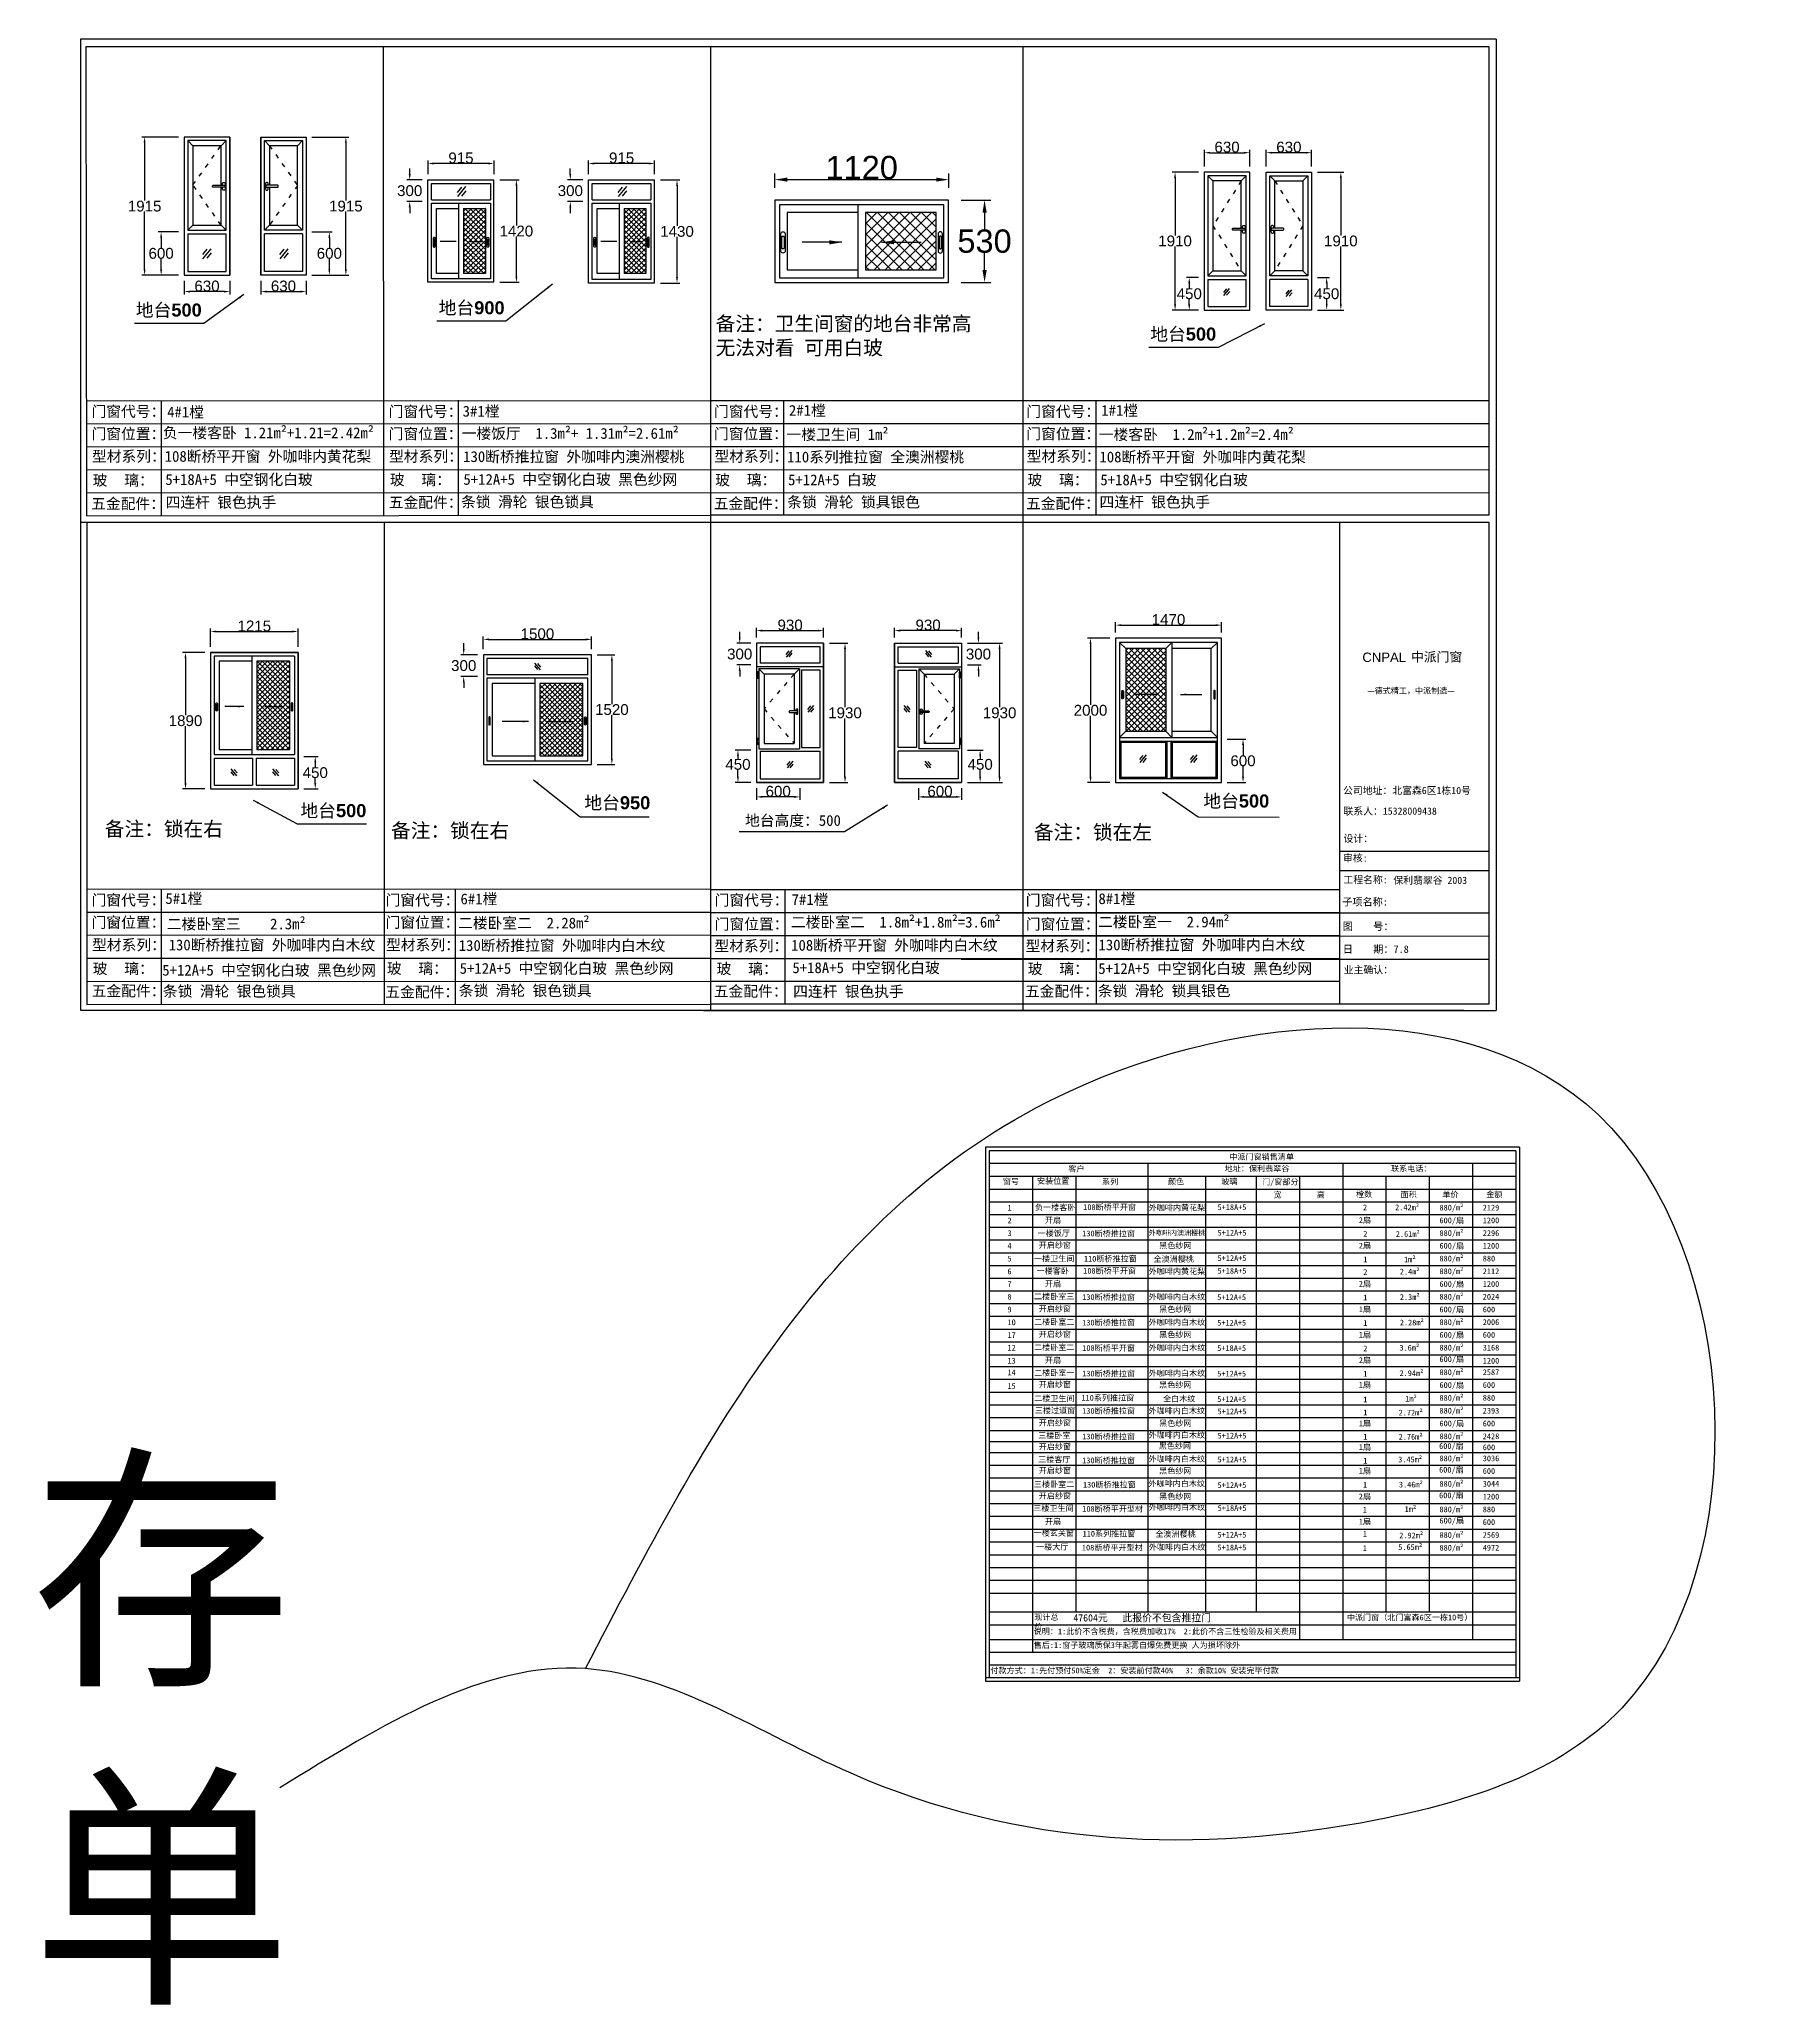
# Model space of a CAD drawing. Header units: inches. Extents: x -138455 to 599497, y -747149 to 13167.
# Drawn here: x 102012 to 125822, y -119861 to -92614 of the extents above; entities that cross this region are included whole.
import ezdxf

# ---------------------------------------------------------------- set-up
doc = ezdxf.new("R2010")
doc.units = ezdxf.units.IN
doc.header["$MEASUREMENT"] = 0
doc.header["$PDMODE"] = 35
doc.header["$PDSIZE"] = -3
doc.linetypes.add('ACAD_ISO03W100', pattern=[30, 12, -18])
doc.layers.add('0 @ 1', color=7, linetype='Continuous')
doc.styles.add('Annotative', font='arialbd.ttf')
doc.styles.add('MtXpl_', font='')
doc.styles.get("Standard").update_dxf_attribs({"font": 'arial.ttf'})
doc.styles.get('MtXpl_').set_extended_font_data('SimSun')
doc.dimstyles.get("Standard").update_dxf_attribs({"dimtxt": 80, "dimasz": 70, "dimexe": 40, "dimexo": 80, "dimgap": 0, "dimtad": 1, "dimtih": 1, "dimtoh": 1, "dimdec": 0, "dimzin": 0, "dimdsep": 46, "dimtxsty": 'Standard', "dimcen": 0.09, "dimadec": 0, "dimazin": 0, "dimtfac": 1, "dimtdec": 0, "dimtofl": 0, "dimtmove": 0, "dimatfit": 3, "dimfxl": 0, "dimtolj": 1, "dimtzin": 0, "dimarcsym": 0})

# ---------------------------------------------------------------- blocks, each defined once
blk = doc.blocks.new('123z')
at = {"color": 0}
for points in [[(94078.4, 52755), (94078.4, 52755, 0.414214), (94088.4, 52765), (94088.4, 52845, 0.414214), (94078.4, 52855), (94078.4, 52855, 0.414214), (94068.4, 52845), (94068.4, 52765, 0.414214)], [(94078.4, 52775), (94078.4, 52775, 0.414214), (94083.4, 52780), (94083.4, 52830, 0.414214), (94078.4, 52835), (94078.4, 52835, 0.414214), (94073.4, 52830), (94073.4, 52780, 0.414214)]]:
    blk.add_lwpolyline(points, format="xyb", close=True, dxfattribs=at)
blk = doc.blocks.new('123as')
at = {"color": 0}
for p, q in [((90189, 51387), (90252, 51462)), ((90194, 51330), (90312, 51470)), ((90251, 51335), (90314, 51410))]:
    blk.add_line(p, q, dxfattribs=at)
blk = doc.blocks.new('*D733')
at = {"color": 0, "lineweight": -2, "transparency": 16777216}
for p, q in [((108168, -101067), (108168, -100893)), ((108248, -100933), (109588, -100933)), ((109668, -101067), (109668, -100893))]:
    blk.add_line(p, q, dxfattribs=at)
at = {"color": 0, "transparency": 16777216}
for points in [[(108248, -100920), (108248, -100947), (108168, -100933)], [(109588, -100920), (109588, -100947), (109668, -100933)]]:
    blk.add_solid(points, dxfattribs=at)
at = {"layer": 'Defpoints', "color": 0, "transparency": 16777216}
for p in [(109668, -100933), (108168, -101147), (109668, -101147)]:
    blk.add_point(p, dxfattribs=at)
at = {"color": 0, "transparency": 16777216, "insert": (108918, -100857), "char_height": 150, "attachment_point": 5}
blk.add_mtext('\\A1;1500', dxfattribs=at)
blk = doc.blocks.new('*D734')
at = {"color": 0, "lineweight": -2, "transparency": 16777216}
for p, q in [((109748, -101147), (109990, -101147)), ((109950, -101227), (109950, -101831)), ((109950, -102587), (109950, -101984)), ((109748, -102667), (109990, -102667))]:
    blk.add_line(p, q, dxfattribs=at)
at = {"color": 0, "transparency": 16777216}
for points in [[(109937, -101227), (109963, -101227), (109950, -101147)], [(109937, -102587), (109963, -102587), (109950, -102667)]]:
    blk.add_solid(points, dxfattribs=at)
at = {"layer": 'Defpoints', "color": 0, "transparency": 16777216}
for p in [(109668, -101147), (109668, -102667), (109950, -102667)]:
    blk.add_point(p, dxfattribs=at)
at = {"color": 0, "transparency": 16777216, "insert": (109950, -101907), "char_height": 150, "attachment_point": 5}
blk.add_mtext('\\A1;1520', dxfattribs=at)
blk = doc.blocks.new('*D735')
at = {"color": 0, "lineweight": -2, "transparency": 16777216}
for p, q in [((107896, -101067), (107896, -100987)), ((108088, -101147), (107856, -101147)), ((108088, -101447), (107856, -101447)), ((107896, -101527), (107896, -101607))]:
    blk.add_line(p, q, dxfattribs=at)
at = {"color": 0, "transparency": 16777216}
for points in [[(107883, -101067), (107909, -101067), (107896, -101147)], [(107883, -101527), (107909, -101527), (107896, -101447)]]:
    blk.add_solid(points, dxfattribs=at)
at = {"layer": 'Defpoints', "color": 0, "transparency": 16777216}
for p in [(107896, -101147), (108168, -101147), (108168, -101447)]:
    blk.add_point(p, dxfattribs=at)
at = {"color": 0, "transparency": 16777216, "insert": (107896, -101297), "char_height": 150, "attachment_point": 5}
blk.add_mtext('\\A1;300', dxfattribs=at)
blk = doc.blocks.new('*D756')
at = {"color": 0, "lineweight": -2, "transparency": 16777216}
for p, q in [((118084, -94457), (117718, -94457)), ((117758, -94537), (117758, -95334)), ((117758, -96287), (117758, -95487)), ((118084, -96367), (117718, -96367))]:
    blk.add_line(p, q, dxfattribs=at)
at = {"color": 0, "transparency": 16777216}
for points in [[(117745, -94537), (117772, -94537), (117758, -94457)], [(117745, -96287), (117772, -96287), (117758, -96367)]]:
    blk.add_solid(points, dxfattribs=at)
at = {"layer": 'Defpoints', "color": 0, "transparency": 16777216}
for p in [(118164, -94457), (117758, -96367), (118164, -96367)]:
    blk.add_point(p, dxfattribs=at)
at = {"color": 0, "transparency": 16777216, "insert": (117758, -95410), "char_height": 150, "attachment_point": 5}
blk.add_mtext('\\A1;1910', dxfattribs=at)
blk = doc.blocks.new('*D757')
at = {"color": 0, "lineweight": -2, "transparency": 16777216}
for p, q in [((118164, -94377), (118164, -94146)), ((118244, -94186), (118714, -94186)), ((118794, -94377), (118794, -94146))]:
    blk.add_line(p, q, dxfattribs=at)
at = {"color": 0, "transparency": 16777216}
for points in [[(118244, -94173), (118244, -94199), (118164, -94186)], [(118714, -94173), (118714, -94199), (118794, -94186)]]:
    blk.add_solid(points, dxfattribs=at)
at = {"layer": 'Defpoints', "color": 0, "transparency": 16777216}
for p in [(118794, -94186), (118164, -94457), (118794, -94457)]:
    blk.add_point(p, dxfattribs=at)
at = {"color": 0, "transparency": 16777216, "insert": (118479, -94109), "char_height": 150, "attachment_point": 5}
blk.add_mtext('\\A1;630', dxfattribs=at)
blk = doc.blocks.new('*D761')
at = {"color": 0, "lineweight": -2, "transparency": 16777216}
for p, q in [((108396, -94563), (108666, -94563)), ((108626, -94643), (108626, -95196)), ((108626, -95903), (108626, -95349)), ((108396, -95983), (108666, -95983))]:
    blk.add_line(p, q, dxfattribs=at)
at = {"color": 0, "transparency": 16777216}
for points in [[(108613, -94643), (108640, -94643), (108626, -94563)], [(108613, -95903), (108640, -95903), (108626, -95983)]]:
    blk.add_solid(points, dxfattribs=at)
at = {"layer": 'Defpoints', "color": 0, "transparency": 16777216}
for p in [(108316, -94563), (108316, -95983), (108626, -95983)]:
    blk.add_point(p, dxfattribs=at)
at = {"color": 0, "transparency": 16777216, "insert": (108626, -95273), "char_height": 150, "attachment_point": 5}
blk.add_mtext('\\A1;1420', dxfattribs=at)
blk = doc.blocks.new('*D762')
at = {"color": 0, "lineweight": -2, "transparency": 16777216}
for p, q in [((107401, -94483), (107401, -94296)), ((108236, -94336), (107481, -94336)), ((108316, -94483), (108316, -94296))]:
    blk.add_line(p, q, dxfattribs=at)
at = {"color": 0, "transparency": 16777216}
for points in [[(107481, -94322), (107481, -94349), (107401, -94336)], [(108236, -94322), (108236, -94349), (108316, -94336)]]:
    blk.add_solid(points, dxfattribs=at)
at = {"layer": 'Defpoints', "color": 0, "transparency": 16777216}
for p in [(107401, -94336), (107401, -94563), (108316, -94563)]:
    blk.add_point(p, dxfattribs=at)
at = {"color": 0, "transparency": 16777216, "insert": (107858, -94259), "char_height": 150, "attachment_point": 5}
blk.add_mtext('\\A1;915', dxfattribs=at)
blk = doc.blocks.new('*D763')
at = {"color": 0, "lineweight": -2, "transparency": 16777216}
for p, q in [((107147, -94483), (107147, -94403)), ((107321, -94563), (107107, -94563)), ((107321, -94863), (107107, -94863)), ((107147, -94943), (107147, -95023))]:
    blk.add_line(p, q, dxfattribs=at)
at = {"color": 0, "transparency": 16777216}
for points in [[(107134, -94483), (107161, -94483), (107147, -94563)], [(107134, -94943), (107161, -94943), (107147, -94863)]]:
    blk.add_solid(points, dxfattribs=at)
at = {"layer": 'Defpoints', "color": 0, "transparency": 16777216}
for p in [(107147, -94563), (107401, -94563), (107401, -94863)]:
    blk.add_point(p, dxfattribs=at)
at = {"color": 0, "transparency": 16777216, "insert": (107147, -94713), "char_height": 150, "attachment_point": 5}
blk.add_mtext('\\A1;300', dxfattribs=at)
blk = doc.blocks.new('*D764')
at = {"color": 0, "lineweight": -2, "transparency": 16777216}
for p, q in [((110622, -94563), (110893, -94563)), ((110853, -94643), (110853, -95201)), ((110853, -95913), (110853, -95354)), ((110622, -95993), (110893, -95993))]:
    blk.add_line(p, q, dxfattribs=at)
at = {"color": 0, "transparency": 16777216}
for points in [[(110840, -94643), (110866, -94643), (110853, -94563)], [(110840, -95913), (110866, -95913), (110853, -95993)]]:
    blk.add_solid(points, dxfattribs=at)
at = {"layer": 'Defpoints', "color": 0, "transparency": 16777216}
for p in [(110542, -94563), (110542, -95993), (110853, -95993)]:
    blk.add_point(p, dxfattribs=at)
at = {"color": 0, "transparency": 16777216, "insert": (110853, -95278), "char_height": 150, "attachment_point": 5}
blk.add_mtext('\\A1;1430', dxfattribs=at)
blk = doc.blocks.new('*D765')
at = {"color": 0, "lineweight": -2, "transparency": 16777216}
for p, q in [((109627, -94483), (109627, -94296)), ((110462, -94336), (109707, -94336)), ((110542, -94483), (110542, -94296))]:
    blk.add_line(p, q, dxfattribs=at)
at = {"color": 0, "transparency": 16777216}
for points in [[(109707, -94322), (109707, -94349), (109627, -94336)], [(110462, -94322), (110462, -94349), (110542, -94336)]]:
    blk.add_solid(points, dxfattribs=at)
at = {"layer": 'Defpoints', "color": 0, "transparency": 16777216}
for p in [(109627, -94336), (109627, -94563), (110542, -94563)]:
    blk.add_point(p, dxfattribs=at)
at = {"color": 0, "transparency": 16777216, "insert": (110085, -94259), "char_height": 150, "attachment_point": 5}
blk.add_mtext('\\A1;915', dxfattribs=at)
blk = doc.blocks.new('*D766')
at = {"color": 0, "lineweight": -2, "transparency": 16777216}
for p, q in [((109374, -94483), (109374, -94403)), ((109547, -94563), (109334, -94563)), ((109547, -94863), (109334, -94863)), ((109374, -94943), (109374, -95023))]:
    blk.add_line(p, q, dxfattribs=at)
at = {"color": 0, "transparency": 16777216}
for points in [[(109361, -94483), (109387, -94483), (109374, -94563)], [(109361, -94943), (109387, -94943), (109374, -94863)]]:
    blk.add_solid(points, dxfattribs=at)
at = {"layer": 'Defpoints', "color": 0, "transparency": 16777216}
for p in [(109374, -94563), (109627, -94563), (109627, -94863)]:
    blk.add_point(p, dxfattribs=at)
at = {"color": 0, "transparency": 16777216, "insert": (109374, -94713), "char_height": 150, "attachment_point": 5}
blk.add_mtext('\\A1;300', dxfattribs=at)
blk = doc.blocks.new('*D767')
at = {"color": 0, "lineweight": -2, "transparency": 16777216}
for p, q in [((104022, -95964), (104022, -96151)), ((104572, -96111), (104102, -96111)), ((104652, -95964), (104652, -96151))]:
    blk.add_line(p, q, dxfattribs=at)
at = {"color": 0, "transparency": 16777216}
for points in [[(104102, -96098), (104102, -96125), (104022, -96111)], [(104572, -96098), (104572, -96125), (104652, -96111)]]:
    blk.add_solid(points, dxfattribs=at)
at = {"layer": 'Defpoints', "color": 0, "transparency": 16777216}
for p in [(104022, -95884), (104652, -95884), (104022, -96111)]:
    blk.add_point(p, dxfattribs=at)
at = {"color": 0, "transparency": 16777216, "insert": (104337, -96035), "char_height": 150, "attachment_point": 5}
blk.add_mtext('\\A1;630', dxfattribs=at)
blk = doc.blocks.new('dzcs')
blk.add_lwpolyline([(142096, -3328), (142196, -3328, 0.414214), (142206, -3318), (142206, -3318, 0.414214), (142196, -3308), (142096, -3308, 0.414214), (142086, -3318), (142086, -3318, 0.414214)], format="xyb", close=True)
blk.add_lwpolyline([(142182, -3328), (142182, -3342, 0.414214), (142196, -3355), (142196, -3355, 0.414214), (142209, -3342), (142209, -3294, 0.414214), (142196, -3280), (142196, -3280, 0.414214), (142182, -3294), (142182, -3308)], format="xyb")
blk = doc.blocks.new('*D768')
at = {"color": 0, "lineweight": -2, "transparency": 16777216}
for p, q in [((103942, -95284), (103661, -95284)), ((103701, -95364), (103701, -95505)), ((103942, -95884), (103661, -95884)), ((103701, -95804), (103701, -95658))]:
    blk.add_line(p, q, dxfattribs=at)
at = {"color": 0, "transparency": 16777216}
for points in [[(103688, -95364), (103714, -95364), (103701, -95284)], [(103688, -95804), (103714, -95804), (103701, -95884)]]:
    blk.add_solid(points, dxfattribs=at)
at = {"layer": 'Defpoints', "color": 0, "transparency": 16777216}
for p in [(104022, -95284), (103701, -95884), (104022, -95884)]:
    blk.add_point(p, dxfattribs=at)
at = {"color": 0, "transparency": 16777216, "insert": (103701, -95582), "char_height": 150, "attachment_point": 5}
blk.add_mtext('\\A1;600', dxfattribs=at)
blk = doc.blocks.new('*D769')
at = {"color": 0, "lineweight": -2, "transparency": 16777216}
for p, q in [((103942, -93969), (103432, -93969)), ((103472, -94049), (103472, -94850)), ((103472, -95804), (103472, -95003)), ((103942, -95884), (103432, -95884))]:
    blk.add_line(p, q, dxfattribs=at)
at = {"color": 0, "transparency": 16777216}
for points in [[(103458, -94049), (103485, -94049), (103472, -93969)], [(103458, -95804), (103485, -95804), (103472, -95884)]]:
    blk.add_solid(points, dxfattribs=at)
at = {"layer": 'Defpoints', "color": 0, "transparency": 16777216}
for p in [(103472, -93969), (104022, -93969), (104022, -95884)]:
    blk.add_point(p, dxfattribs=at)
at = {"color": 0, "transparency": 16777216, "insert": (103472, -94927), "char_height": 150, "attachment_point": 5}
blk.add_mtext('\\A1;1915', dxfattribs=at)
blk = doc.blocks.new('*D770')
at = {"color": 0, "lineweight": -2, "transparency": 16777216}
for p, q in [((105082, -95964), (105082, -96151)), ((105162, -96111), (105632, -96111)), ((105712, -95964), (105712, -96151))]:
    blk.add_line(p, q, dxfattribs=at)
at = {"color": 0, "transparency": 16777216}
for points in [[(105162, -96098), (105162, -96125), (105082, -96111)], [(105632, -96098), (105632, -96125), (105712, -96111)]]:
    blk.add_solid(points, dxfattribs=at)
at = {"layer": 'Defpoints', "color": 0, "transparency": 16777216}
for p in [(105082, -95884), (105712, -95884), (105712, -96111)]:
    blk.add_point(p, dxfattribs=at)
at = {"color": 0, "transparency": 16777216, "insert": (105397, -96035), "char_height": 150, "attachment_point": 5}
blk.add_mtext('\\A1;630', dxfattribs=at)
blk = doc.blocks.new('*D771')
at = {"color": 0, "lineweight": -2, "transparency": 16777216}
for p, q in [((105792, -95284), (106073, -95284)), ((106033, -95364), (106033, -95505)), ((105792, -95884), (106073, -95884)), ((106033, -95804), (106033, -95658))]:
    blk.add_line(p, q, dxfattribs=at)
at = {"color": 0, "transparency": 16777216}
for points in [[(106020, -95364), (106046, -95364), (106033, -95284)], [(106020, -95804), (106046, -95804), (106033, -95884)]]:
    blk.add_solid(points, dxfattribs=at)
at = {"layer": 'Defpoints', "color": 0, "transparency": 16777216}
for p in [(105712, -95284), (105712, -95884), (106033, -95884)]:
    blk.add_point(p, dxfattribs=at)
at = {"color": 0, "transparency": 16777216, "insert": (106033, -95582), "char_height": 150, "attachment_point": 5}
blk.add_mtext('\\A1;600', dxfattribs=at)
blk = doc.blocks.new('*D772')
at = {"color": 0, "lineweight": -2, "transparency": 16777216}
for p, q in [((105792, -93969), (106302, -93969)), ((106262, -94049), (106262, -94850)), ((106262, -95804), (106262, -95003)), ((105792, -95884), (106302, -95884))]:
    blk.add_line(p, q, dxfattribs=at)
at = {"color": 0, "transparency": 16777216}
for points in [[(106249, -94049), (106276, -94049), (106262, -93969)], [(106249, -95804), (106276, -95804), (106262, -95884)]]:
    blk.add_solid(points, dxfattribs=at)
at = {"layer": 'Defpoints', "color": 0, "transparency": 16777216}
for p in [(105712, -93969), (106262, -93969), (105712, -95884)]:
    blk.add_point(p, dxfattribs=at)
at = {"color": 0, "transparency": 16777216, "insert": (106262, -94927), "char_height": 150, "attachment_point": 5}
blk.add_mtext('\\A1;1915', dxfattribs=at)
blk = doc.blocks.new('*D773')
at = {"color": 0, "lineweight": -2, "transparency": 16777216}
for p, q in [((118084, -95917), (117915, -95917)), ((117955, -95997), (117955, -96065)), ((118084, -96367), (117915, -96367)), ((117955, -96287), (117955, -96219))]:
    blk.add_line(p, q, dxfattribs=at)
at = {"color": 0, "transparency": 16777216}
for points in [[(117941, -95997), (117968, -95997), (117955, -95917)], [(117941, -96287), (117968, -96287), (117955, -96367)]]:
    blk.add_solid(points, dxfattribs=at)
at = {"layer": 'Defpoints', "color": 0, "transparency": 16777216}
for p in [(118164, -95917), (117955, -96367), (118164, -96367)]:
    blk.add_point(p, dxfattribs=at)
at = {"color": 0, "transparency": 16777216, "insert": (117955, -96142), "char_height": 150, "attachment_point": 5}
blk.add_mtext('\\A1;450', dxfattribs=at)
blk = doc.blocks.new('*D758')
at = {"color": 0, "lineweight": -2, "transparency": 16777216}
for p, q in [((119731, -94457), (120096, -94457)), ((120056, -94537), (120056, -95334)), ((120056, -96287), (120056, -95487)), ((119731, -96367), (120096, -96367))]:
    blk.add_line(p, q, dxfattribs=at)
at = {"color": 0, "transparency": 16777216}
for points in [[(120043, -94537), (120070, -94537), (120056, -94457)], [(120043, -96287), (120070, -96287), (120056, -96367)]]:
    blk.add_solid(points, dxfattribs=at)
at = {"layer": 'Defpoints', "color": 0, "transparency": 16777216}
for p in [(119651, -94457), (119651, -96367), (120056, -96367)]:
    blk.add_point(p, dxfattribs=at)
at = {"color": 0, "transparency": 16777216, "insert": (120056, -95410), "char_height": 150, "attachment_point": 5}
blk.add_mtext('\\A1;1910', dxfattribs=at)
blk = doc.blocks.new('*D759')
at = {"color": 0, "lineweight": -2, "transparency": 16777216}
for p, q in [((119021, -94377), (119021, -94146)), ((119571, -94186), (119101, -94186)), ((119651, -94377), (119651, -94146))]:
    blk.add_line(p, q, dxfattribs=at)
at = {"color": 0, "transparency": 16777216}
for points in [[(119101, -94173), (119101, -94199), (119021, -94186)], [(119571, -94173), (119571, -94199), (119651, -94186)]]:
    blk.add_solid(points, dxfattribs=at)
at = {"layer": 'Defpoints', "color": 0, "transparency": 16777216}
for p in [(119021, -94186), (119021, -94457), (119651, -94457)]:
    blk.add_point(p, dxfattribs=at)
at = {"color": 0, "transparency": 16777216, "insert": (119336, -94109), "char_height": 150, "attachment_point": 5}
blk.add_mtext('\\A1;630', dxfattribs=at)
blk = doc.blocks.new('*D760')
at = {"color": 0, "lineweight": -2, "transparency": 16777216}
for p, q in [((119731, -95917), (119900, -95917)), ((119860, -95997), (119860, -96065)), ((119731, -96367), (119900, -96367)), ((119860, -96287), (119860, -96219))]:
    blk.add_line(p, q, dxfattribs=at)
at = {"color": 0, "transparency": 16777216}
for points in [[(119847, -95997), (119873, -95997), (119860, -95917)], [(119847, -96287), (119873, -96287), (119860, -96367)]]:
    blk.add_solid(points, dxfattribs=at)
at = {"layer": 'Defpoints', "color": 0, "transparency": 16777216}
for p in [(119651, -95917), (119651, -96367), (119860, -96367)]:
    blk.add_point(p, dxfattribs=at)
at = {"color": 0, "transparency": 16777216, "insert": (119860, -96142), "char_height": 150, "attachment_point": 5}
blk.add_mtext('\\A1;450', dxfattribs=at)
blk = doc.blocks.new('*D781')
at = {"color": 0, "lineweight": -2, "transparency": 16777216}
for p, q in [((118482, -102317), (118740, -102317)), ((118700, -102397), (118700, -102540)), ((118700, -102837), (118700, -102694)), ((118482, -102917), (118740, -102917))]:
    blk.add_line(p, q, dxfattribs=at)
at = {"color": 0, "transparency": 16777216}
for points in [[(118687, -102397), (118714, -102397), (118700, -102317)], [(118687, -102837), (118714, -102837), (118700, -102917)]]:
    blk.add_solid(points, dxfattribs=at)
at = {"layer": 'Defpoints', "color": 0, "transparency": 16777216}
for p in [(118402, -102317), (118402, -102917), (118700, -102917)]:
    blk.add_point(p, dxfattribs=at)
at = {"color": 0, "transparency": 16777216, "insert": (118700, -102617), "char_height": 150, "attachment_point": 5}
blk.add_mtext('\\A1;600', dxfattribs=at)
blk = doc.blocks.new('*D782')
at = {"color": 0, "lineweight": -2, "transparency": 16777216}
for p, q in [((116932, -100837), (116932, -100696)), ((117012, -100736), (118322, -100736)), ((118402, -100837), (118402, -100696))]:
    blk.add_line(p, q, dxfattribs=at)
at = {"color": 0, "transparency": 16777216}
for points in [[(117012, -100722), (117012, -100749), (116932, -100736)], [(118322, -100722), (118322, -100749), (118402, -100736)]]:
    blk.add_solid(points, dxfattribs=at)
at = {"layer": 'Defpoints', "color": 0, "transparency": 16777216}
for p in [(118402, -100736), (116932, -100917), (118402, -100917)]:
    blk.add_point(p, dxfattribs=at)
at = {"color": 0, "transparency": 16777216, "insert": (117667, -100659), "char_height": 150, "attachment_point": 5}
blk.add_mtext('\\A1;1470', dxfattribs=at)
blk = doc.blocks.new('*D783')
at = {"color": 0, "lineweight": -2, "transparency": 16777216}
for p, q in [((116852, -100917), (116546, -100917)), ((116586, -100997), (116586, -101840)), ((116586, -102837), (116586, -101994)), ((116852, -102917), (116546, -102917))]:
    blk.add_line(p, q, dxfattribs=at)
at = {"color": 0, "transparency": 16777216}
for points in [[(116572, -100997), (116599, -100997), (116586, -100917)], [(116572, -102837), (116599, -102837), (116586, -102917)]]:
    blk.add_solid(points, dxfattribs=at)
at = {"layer": 'Defpoints', "color": 0, "transparency": 16777216}
for p in [(116932, -100917), (116586, -102917), (116932, -102917)]:
    blk.add_point(p, dxfattribs=at)
at = {"color": 0, "transparency": 16777216, "insert": (116586, -101917), "char_height": 150, "attachment_point": 5}
blk.add_mtext('\\A1;2000', dxfattribs=at)
blk = doc.blocks.new('*D774')
at = {"color": 0, "lineweight": -2, "transparency": 16777216}
for p, q in [((111956, -102997), (111956, -103157)), ((112476, -103117), (112036, -103117)), ((112556, -102997), (112556, -103157))]:
    blk.add_line(p, q, dxfattribs=at)
at = {"color": 0, "transparency": 16777216}
for points in [[(112036, -103103), (112036, -103130), (111956, -103117)], [(112476, -103103), (112476, -103130), (112556, -103117)]]:
    blk.add_solid(points, dxfattribs=at)
at = {"layer": 'Defpoints', "color": 0, "transparency": 16777216}
for p in [(111956, -102917), (112556, -102917), (111956, -103117)]:
    blk.add_point(p, dxfattribs=at)
at = {"color": 0, "transparency": 16777216, "insert": (112256, -103040), "char_height": 150, "attachment_point": 5}
blk.add_mtext('\\A1;600', dxfattribs=at)
blk = doc.blocks.new('23zdsa')
for p, q in [((141281, -2940), (141266, -2940)), ((141266, -2940), (141266, -3030)), ((141281, -2960), (141266, -2960)), ((141281, -2965), (141266, -2965)), ((141281, -3030), (141281, -2940)), ((141266, -3005), (141281, -3005)), ((141266, -3010), (141281, -3010)), ((141266, -3030), (141281, -3030))]:
    blk.add_line(p, q)
blk = doc.blocks.new('*D775')
at = {"color": 0, "lineweight": -2, "transparency": 16777216}
for p, q in [((111876, -102467), (111658, -102467)), ((111698, -102547), (111698, -102590)), ((111876, -102917), (111658, -102917)), ((111698, -102837), (111698, -102743))]:
    blk.add_line(p, q, dxfattribs=at)
at = {"color": 0, "transparency": 16777216}
for points in [[(111685, -102547), (111711, -102547), (111698, -102467)], [(111685, -102837), (111711, -102837), (111698, -102917)]]:
    blk.add_solid(points, dxfattribs=at)
at = {"layer": 'Defpoints', "color": 0, "transparency": 16777216}
for p in [(111956, -102467), (111698, -102917), (111956, -102917)]:
    blk.add_point(p, dxfattribs=at)
at = {"color": 0, "transparency": 16777216, "insert": (111698, -102667), "char_height": 150, "attachment_point": 5}
blk.add_mtext('\\A1;450', dxfattribs=at)
blk = doc.blocks.new('*D784')
at = {"color": 0, "lineweight": -2, "transparency": 16777216}
for p, q in [((112966, -100987), (113222, -100987)), ((113182, -101067), (113182, -101875)), ((113182, -102837), (113182, -102028)), ((112966, -102917), (113222, -102917))]:
    blk.add_line(p, q, dxfattribs=at)
at = {"color": 0, "transparency": 16777216}
for points in [[(113169, -101067), (113196, -101067), (113182, -100987)], [(113169, -102837), (113196, -102837), (113182, -102917)]]:
    blk.add_solid(points, dxfattribs=at)
at = {"layer": 'Defpoints', "color": 0, "transparency": 16777216}
for p in [(112886, -100987), (112886, -102917), (113182, -102917)]:
    blk.add_point(p, dxfattribs=at)
at = {"color": 0, "transparency": 16777216, "insert": (113182, -101952), "char_height": 150, "attachment_point": 5}
blk.add_mtext('\\A1;1930', dxfattribs=at)
blk = doc.blocks.new('*D785')
at = {"color": 0, "lineweight": -2, "transparency": 16777216}
for p, q in [((111956, -100907), (111956, -100771)), ((112036, -100811), (112806, -100811)), ((112886, -100907), (112886, -100771))]:
    blk.add_line(p, q, dxfattribs=at)
at = {"color": 0, "transparency": 16777216}
for points in [[(112036, -100798), (112036, -100825), (111956, -100811)], [(112806, -100798), (112806, -100825), (112886, -100811)]]:
    blk.add_solid(points, dxfattribs=at)
at = {"layer": 'Defpoints', "color": 0, "transparency": 16777216}
for p in [(112886, -100811), (111956, -100987), (112886, -100987)]:
    blk.add_point(p, dxfattribs=at)
at = {"color": 0, "transparency": 16777216, "insert": (112421, -100735), "char_height": 150, "attachment_point": 5}
blk.add_mtext('\\A1;930', dxfattribs=at)
blk = doc.blocks.new('*D776')
at = {"color": 0, "lineweight": -2, "transparency": 16777216}
for p, q in [((111876, -100987), (111682, -100987)), ((111722, -100907), (111722, -100827)), ((111876, -101287), (111682, -101287)), ((111722, -101367), (111722, -101447))]:
    blk.add_line(p, q, dxfattribs=at)
at = {"color": 0, "transparency": 16777216}
for points in [[(111709, -100907), (111735, -100907), (111722, -100987)], [(111709, -101367), (111735, -101367), (111722, -101287)]]:
    blk.add_solid(points, dxfattribs=at)
at = {"layer": 'Defpoints', "color": 0, "transparency": 16777216}
for p in [(111956, -100987), (111722, -101287), (111956, -101287)]:
    blk.add_point(p, dxfattribs=at)
at = {"color": 0, "transparency": 16777216, "insert": (111722, -101137), "char_height": 150, "attachment_point": 5}
blk.add_mtext('\\A1;300', dxfattribs=at)
blk = doc.blocks.new('*D777')
at = {"color": 0, "lineweight": -2, "transparency": 16777216}
for p, q in [((114199, -102997), (114199, -103157)), ((114279, -103117), (114719, -103117)), ((114799, -102997), (114799, -103157))]:
    blk.add_line(p, q, dxfattribs=at)
at = {"color": 0, "transparency": 16777216}
for points in [[(114279, -103103), (114279, -103130), (114199, -103117)], [(114719, -103103), (114719, -103130), (114799, -103117)]]:
    blk.add_solid(points, dxfattribs=at)
at = {"layer": 'Defpoints', "color": 0, "transparency": 16777216}
for p in [(114199, -102917), (114799, -102917), (114799, -103117)]:
    blk.add_point(p, dxfattribs=at)
at = {"color": 0, "transparency": 16777216, "insert": (114499, -103040), "char_height": 150, "attachment_point": 5}
blk.add_mtext('\\A1;600', dxfattribs=at)
blk = doc.blocks.new('*D778')
at = {"color": 0, "lineweight": -2, "transparency": 16777216}
for p, q in [((114879, -102467), (115096, -102467)), ((115056, -102547), (115056, -102590)), ((114879, -102917), (115096, -102917)), ((115056, -102837), (115056, -102743))]:
    blk.add_line(p, q, dxfattribs=at)
at = {"color": 0, "transparency": 16777216}
for points in [[(115043, -102547), (115069, -102547), (115056, -102467)], [(115043, -102837), (115069, -102837), (115056, -102917)]]:
    blk.add_solid(points, dxfattribs=at)
at = {"layer": 'Defpoints', "color": 0, "transparency": 16777216}
for p in [(114799, -102467), (114799, -102917), (115056, -102917)]:
    blk.add_point(p, dxfattribs=at)
at = {"color": 0, "transparency": 16777216, "insert": (115056, -102667), "char_height": 150, "attachment_point": 5}
blk.add_mtext('\\A1;450', dxfattribs=at)
blk = doc.blocks.new('*D779')
at = {"color": 0, "lineweight": -2, "transparency": 16777216}
for p, q in [((114879, -100987), (115365, -100987)), ((115325, -101067), (115325, -101875)), ((115325, -102837), (115325, -102028)), ((114879, -102917), (115365, -102917))]:
    blk.add_line(p, q, dxfattribs=at)
at = {"color": 0, "transparency": 16777216}
for points in [[(115312, -101067), (115339, -101067), (115325, -100987)], [(115312, -102837), (115339, -102837), (115325, -102917)]]:
    blk.add_solid(points, dxfattribs=at)
at = {"layer": 'Defpoints', "color": 0, "transparency": 16777216}
for p in [(114799, -100987), (114799, -102917), (115325, -102917)]:
    blk.add_point(p, dxfattribs=at)
at = {"color": 0, "transparency": 16777216, "insert": (115325, -101952), "char_height": 150, "attachment_point": 5}
blk.add_mtext('\\A1;1930', dxfattribs=at)
blk = doc.blocks.new('*D786')
at = {"color": 0, "lineweight": -2, "transparency": 16777216}
for p, q in [((113869, -100907), (113869, -100771)), ((114719, -100811), (113949, -100811)), ((114799, -100907), (114799, -100771))]:
    blk.add_line(p, q, dxfattribs=at)
at = {"color": 0, "transparency": 16777216}
for points in [[(113949, -100798), (113949, -100825), (113869, -100811)], [(114719, -100798), (114719, -100825), (114799, -100811)]]:
    blk.add_solid(points, dxfattribs=at)
at = {"layer": 'Defpoints', "color": 0, "transparency": 16777216}
for p in [(113869, -100811), (113869, -100987), (114799, -100987)]:
    blk.add_point(p, dxfattribs=at)
at = {"color": 0, "transparency": 16777216, "insert": (114334, -100735), "char_height": 150, "attachment_point": 5}
blk.add_mtext('\\A1;930', dxfattribs=at)
blk = doc.blocks.new('*D780')
at = {"color": 0, "lineweight": -2, "transparency": 16777216}
for p, q in [((114879, -100987), (115072, -100987)), ((115032, -100907), (115032, -100827)), ((114879, -101287), (115072, -101287)), ((115032, -101367), (115032, -101447))]:
    blk.add_line(p, q, dxfattribs=at)
at = {"color": 0, "transparency": 16777216}
for points in [[(115019, -100907), (115045, -100907), (115032, -100987)], [(115019, -101367), (115045, -101367), (115032, -101287)]]:
    blk.add_solid(points, dxfattribs=at)
at = {"layer": 'Defpoints', "color": 0, "transparency": 16777216}
for p in [(114799, -100987), (114799, -101287), (115032, -101287)]:
    blk.add_point(p, dxfattribs=at)
at = {"color": 0, "transparency": 16777216, "insert": (115032, -101137), "char_height": 150, "attachment_point": 5}
blk.add_mtext('\\A1;300', dxfattribs=at)
blk = doc.blocks.new('*D787')
at = {"color": 0, "lineweight": -2, "transparency": 16777216}
for p, q in [((104385, -101036), (104385, -100784)), ((105600, -101036), (105600, -100784)), ((104465, -100824), (105520, -100824))]:
    blk.add_line(p, q, dxfattribs=at)
at = {"color": 0, "transparency": 16777216}
for points in [[(104465, -100811), (104465, -100837), (104385, -100824)], [(105520, -100811), (105520, -100837), (105600, -100824)]]:
    blk.add_solid(points, dxfattribs=at)
at = {"layer": 'Defpoints', "color": 0, "transparency": 16777216}
for p in [(105600, -100824), (104385, -101116), (105600, -101116)]:
    blk.add_point(p, dxfattribs=at)
at = {"color": 0, "transparency": 16777216, "insert": (104993, -100748), "char_height": 150, "attachment_point": 5}
blk.add_mtext('\\A1;1215', dxfattribs=at)
blk = doc.blocks.new('*D788')
at = {"color": 0, "lineweight": -2, "transparency": 16777216}
for p, q in [((104305, -101116), (103999, -101116)), ((104039, -101196), (104039, -101984)), ((104039, -102926), (104039, -102137)), ((104305, -103006), (103999, -103006))]:
    blk.add_line(p, q, dxfattribs=at)
at = {"color": 0, "transparency": 16777216}
for points in [[(104025, -101196), (104052, -101196), (104039, -101116)], [(104025, -102926), (104052, -102926), (104039, -103006)]]:
    blk.add_solid(points, dxfattribs=at)
at = {"layer": 'Defpoints', "color": 0, "transparency": 16777216}
for p in [(104385, -101116), (104039, -103006), (104385, -103006)]:
    blk.add_point(p, dxfattribs=at)
at = {"color": 0, "transparency": 16777216, "insert": (104039, -102061), "char_height": 150, "attachment_point": 5}
blk.add_mtext('\\A1;1890', dxfattribs=at)
blk = doc.blocks.new('*D789')
at = {"color": 0, "lineweight": -2, "transparency": 16777216}
for p, q in [((105680, -102556), (105878, -102556)), ((105838, -102636), (105838, -102704)), ((105838, -102926), (105838, -102857)), ((105680, -103006), (105878, -103006))]:
    blk.add_line(p, q, dxfattribs=at)
at = {"color": 0, "transparency": 16777216}
for points in [[(105825, -102636), (105851, -102636), (105838, -102556)], [(105825, -102926), (105851, -102926), (105838, -103006)]]:
    blk.add_solid(points, dxfattribs=at)
at = {"layer": 'Defpoints', "color": 0, "transparency": 16777216}
for p in [(105600, -102556), (105600, -103006), (105838, -103006)]:
    blk.add_point(p, dxfattribs=at)
at = {"color": 0, "transparency": 16777216, "insert": (105838, -102781), "char_height": 150, "attachment_point": 5}
blk.add_mtext('\\A1;450', dxfattribs=at)
blk = doc.blocks.new('*D715')
at = {"color": 0, "lineweight": -2, "transparency": 16777216}
for p, q in [((135066, -84823), (135066, -84731)), ((135146, -84771), (136106, -84771)), ((136186, -84823), (136186, -84731))]:
    blk.add_line(p, q, dxfattribs=at)
at = {"color": 0, "transparency": 16777216}
for points in [[(135146, -84758), (135146, -84784), (135066, -84771)], [(136106, -84758), (136106, -84784), (136186, -84771)]]:
    blk.add_solid(points, dxfattribs=at)
at = {"layer": 'Defpoints', "color": 0, "transparency": 16777216}
for p in [(136186, -84771), (135066, -84903), (136186, -84903)]:
    blk.add_point(p, dxfattribs=at)
at = {"color": 0, "transparency": 16777216, "insert": (135626, -84694), "char_height": 150, "attachment_point": 5}
blk.add_mtext('\\A1;1120', dxfattribs=at)
blk = doc.blocks.new('*D716')
at = {"color": 0, "lineweight": -2, "transparency": 16777216}
for p, q in [((136266, -84903), (136457, -84903)), ((136417, -84983), (136417, -85091)), ((136417, -85353), (136417, -85245)), ((136266, -85433), (136457, -85433))]:
    blk.add_line(p, q, dxfattribs=at)
at = {"color": 0, "transparency": 16777216}
for points in [[(136404, -84983), (136431, -84983), (136417, -84903)], [(136404, -85353), (136431, -85353), (136417, -85433)]]:
    blk.add_solid(points, dxfattribs=at)
at = {"layer": 'Defpoints', "color": 0, "transparency": 16777216}
for p in [(136186, -84903), (136186, -85433), (136417, -85433)]:
    blk.add_point(p, dxfattribs=at)
at = {"color": 0, "transparency": 16777216, "insert": (136417, -85168), "char_height": 150, "attachment_point": 5}
blk.add_mtext('\\A1;530', dxfattribs=at)
blk = doc.blocks.new('12312asda')
h = blk.add_hatch()
h.set_pattern_fill('ANSI37', color=256, scale=400)
h.set_pattern_definition([(45, (-15240.87, 16393.82), (-35.355339, 35.355339), []), (135, (-15240.87, 16393.82), (-35.355339, -35.355339), [])])
h.paths.add_polyline_path([(135650.7, -84982.9), (135650.7, -85352.9), (136105.7, -85352.9), (136105.7, -84982.9)])
for p, q in [((135600.7, -84932.9), (135600.7, -85402.9)), ((135650.7, -84982.9), (135650.7, -85352.9))]:
    blk.add_line(p, q)
for points in [[(135065.7, -85432.9), (136185.7, -85432.9), (136185.7, -84902.9), (135065.7, -84902.9)], [(135095.7, -85402.9), (136155.7, -85402.9), (136155.7, -84932.9), (135095.7, -84932.9)]]:
    blk.add_lwpolyline(points, close=True)
for points in [[(135600.7, -84982.9), (135145.7, -84982.9), (135145.7, -85352.9), (135600.7, -85352.9)], [(135650.7, -85352.9), (136105.7, -85352.9), (136105.7, -84982.9), (135650.7, -84982.9)]]:
    blk.add_lwpolyline(points)
at = {"yscale": 1.375633768039992, "zscale": 1.375633768039992}
for p, xscale in [((264536.8, -157816.1), -1.375633768039992), ((6714.7, -157816.1), 1.375633768039992)]:
    blk.add_blockref('123z', p, dxfattribs=dict(at, xscale=xscale))
dim = blk.add_linear_dim(base=(136185.7, -84770.9), p1=(135065.7, -84902.9), p2=(136185.7, -84902.9), dimstyle='Standard', override={"dimtxt": 150, "dimasz": 80})
dim.commit()
dim.dimension.update_dxf_attribs({"geometry": '*D715', "text_midpoint": (135625.7, -84694.3)})
dim = blk.add_linear_dim(base=(136417.4, -85432.9), p1=(136185.7, -84902.9), p2=(136185.7, -85432.9), angle=90, dimstyle='Standard', override={"dimtxt": 150, "dimasz": 80})
dim.commit()
dim.dimension.update_dxf_attribs({"geometry": '*D716', "text_midpoint": (136417.4, -85167.9), "dimtype": 128})
for points in [[(135497.7, -85174.8), (135243.5, -85174.8)], [(135753.8, -85174.8), (136008, -85174.8)]]:
    blk.add_leader(points, dimstyle='Standard', override={"dimtxt": 150, "dimasz": 80})

msp = doc.modelspace()

# ---------------------------------------------------------------- hatches: boundary and pattern name
h = msp.add_hatch()
h.set_pattern_fill('ANSI37', color=256, scale=400)
h.set_pattern_definition([(45, (-48843.757, 3459.445), (-35.355339, 35.355339), []), (135, (-48843.757, 3459.445), (-35.355339, -35.355339), [])])
h.paths.add_polyline_path([(108195.8, -94957.8), (107893.3, -94957.8), (107893.3, -95862.8), (108195.8, -95862.8)])
h.paths.add_polyline_path([(110119.8, -95862.8), (110422.3, -95862.8), (110422.3, -94957.8), (110119.8, -94957.8)])
h = msp.add_hatch()
h.set_pattern_fill('ANSI37', color=256, scale=455.384615)
h.set_pattern_definition([(45, (-70010.95, -81203.15), (-40.250694, 40.250694), []), (135, (-70010.95, -81203.15), (-40.250694, -40.250694), [])])
h.paths.add_polyline_path([(117629.4, -101059.4), (117074.4, -101059.4), (117074.4, -102206.7), (117629.4, -102206.7)])
h = msp.add_hatch()
h.set_pattern_fill('ANSI37', color=256, scale=400)
h.set_pattern_definition([(45, (-52862.65, -263.06), (-35.355339, 35.355339), []), (135, (-52862.65, -263.06), (-35.355339, -35.355339), [])])
h.paths.add_polyline_path([(105027.7, -102460.6), (105480.2, -102460.6), (105480.2, -101235.6), (105027.7, -101235.6)])
h = msp.add_hatch()
h.set_pattern_fill('ANSI37', color=256, scale=400)
h.set_pattern_definition([(45, (-51601.29, 20.05), (-35.355339, 35.355339), []), (135, (-51601.29, 20.05), (-35.355339, -35.355339), [])])
h.paths.add_polyline_path([(108953.2, -101542.5), (109548.2, -101542.5), (109548.2, -102547.5), (108953.2, -102547.5)])

# ---------------------------------------------------------------- linework, layer by layer
for p, q in [((122209.2, -92613.9), (102585, -92613.9)), ((102585, -92613.9), (102585, -106074.1)), ((122209.2, -92613.9), (122209.2, -99308.2)), ((102662.8, -92713.5), (122109.5, -92713.5)), ((102670.3, -99219.6), (102662.8, -92713.5)), ((106789.9, -99215.5), (106782.4, -92711.5)), ((111319.2, -92713.5), (111319.2, -106076.2)), ((115649, -92713.5), (115649, -106076.2)), ((122109.5, -92713.5), (122109.5, -99211.2)), ((104651.6, -93969), (104021.6, -93969)), ((104021.6, -93969), (104021.6, -95884)), ((104651.6, -93969), (104651.6, -95884)), ((104651.6, -95884), (104651.6, -93969)), ((105082.4, -93969), (105712.4, -93969)), ((105082.4, -93969), (105082.4, -95884)), ((105082.4, -95884), (105082.4, -93969)), ((105712.4, -93969), (105712.4, -95884)), ((104601.6, -94019), (104071.6, -94019)), ((104071.6, -94019), (104071.6, -95259)), ((104141.6, -94089), (104071.6, -94019)), ((104531.6, -94089), (104141.6, -94089)), ((104141.6, -94089), (104141.6, -95189)), ((104531.6, -94089), (104601.6, -94019)), ((104531.6, -94637.2), (104531.6, -94089)), ((104601.6, -95259), (104601.6, -94019)), ((105132.4, -94019), (105662.4, -94019)), ((105132.4, -95259), (105132.4, -94019)), ((105202.4, -94089), (105132.4, -94019)), ((105592.4, -94089), (105202.4, -94089)), ((105202.4, -94089), (105202.4, -94637.2)), ((105592.4, -94089), (105662.4, -94019)), ((105592.4, -95189), (105592.4, -94089)), ((105662.4, -94019), (105662.4, -95259)), ((118793.8, -94456.9), (118163.8, -94456.9)), ((118163.8, -94456.9), (118163.8, -96366.9)), ((118743.8, -94506.9), (118213.8, -94506.9)), ((118213.8, -94506.9), (118213.8, -95891.9)), ((118283.8, -94576.9), (118213.8, -94506.9)), ((118673.8, -94576.9), (118743.8, -94506.9)), ((118743.8, -95891.9), (118743.8, -94506.9)), ((118793.8, -96366.9), (118793.8, -94456.9)), ((119020.8, -96366.9), (119020.8, -94456.9)), ((119020.8, -94456.9), (119650.8, -94456.9)), ((119070.8, -95891.9), (119070.8, -94506.9)), ((119070.8, -94506.9), (119600.8, -94506.9)), ((119140.8, -94576.9), (119070.8, -94506.9)), ((119530.8, -94576.9), (119600.8, -94506.9)), ((119600.8, -94506.9), (119600.8, -95891.9)), ((119650.8, -94456.9), (119650.8, -96366.9)), ((104531.6, -95189), (104531.6, -94666.1)), ((105202.4, -94666.1), (105202.4, -95189)), ((107400.8, -95982.8), (107400.8, -94562.8)), ((107400.8, -94562.8), (108315.8, -94562.8)), ((107450.8, -94837.8), (107450.8, -94612.8)), ((107450.8, -94612.8), (108265.8, -94612.8)), ((108265.8, -94612.8), (108265.8, -94837.8)), ((108315.8, -95982.8), (108315.8, -94562.8)), ((108315.8, -95982.8), (108315.8, -94562.8)), ((109627.3, -95992.8), (109627.3, -94562.8)), ((109627.3, -94562.8), (110542.3, -94562.8)), ((109677.3, -94837.8), (109677.3, -94612.8)), ((109677.3, -94612.8), (110492.3, -94612.8)), ((110492.3, -94612.8), (110492.3, -94837.8)), ((110542.3, -95992.8), (110542.3, -94562.8)), ((110542.3, -95992.8), (110542.3, -94562.8)), ((118673.8, -94576.9), (118283.8, -94576.9)), ((118283.8, -94576.9), (118283.8, -95821.9)), ((118673.8, -95232.5), (118673.8, -94576.9)), ((119140.8, -94576.9), (119530.8, -94576.9)), ((119140.8, -95232.5), (119140.8, -94576.9)), ((119530.8, -94576.9), (119530.8, -95821.9)), ((107450.8, -94837.8), (108265.8, -94837.8)), ((107450.8, -95932.8), (107450.8, -94887.8)), ((107450.8, -94887.8), (108265.8, -94887.8)), ((107520.8, -95862.8), (107520.8, -94957.8)), ((107520.8, -94957.8), (107823.3, -94957.8)), ((107823.3, -94887.8), (107823.3, -95932.8)), ((107893.3, -94957.8), (108195.8, -94957.8)), ((107893.3, -94957.8), (107893.3, -95862.8)), ((108195.8, -94957.8), (108195.8, -95862.8)), ((108265.8, -94887.8), (108265.8, -95932.8)), ((109677.3, -94837.8), (110492.3, -94837.8)), ((109677.3, -95942.8), (109677.3, -94887.8)), ((109677.3, -94887.8), (110492.3, -94887.8)), ((109747.3, -95862.8), (109747.3, -94957.8)), ((109747.3, -94957.8), (110049.8, -94957.8)), ((110049.8, -94887.8), (110049.8, -95942.8)), ((110119.8, -94957.8), (110422.3, -94957.8)), ((110119.8, -94957.8), (110119.8, -95862.8)), ((110422.3, -94957.8), (110422.3, -95862.8)), ((110492.3, -94887.8), (110492.3, -95942.8)), ((104141.6, -95189), (104071.6, -95259)), ((104071.6, -95259), (104601.6, -95259)), ((104071.6, -95309), (104071.6, -95834)), ((104071.6, -95309), (104601.6, -95309)), ((104141.6, -95189), (104531.6, -95189)), ((104531.6, -95189), (104601.6, -95259)), ((104601.6, -95834), (104601.6, -95309)), ((105202.4, -95189), (105132.4, -95259)), ((105662.4, -95259), (105132.4, -95259)), ((105132.4, -95834), (105132.4, -95309)), ((105662.4, -95309), (105132.4, -95309)), ((105202.4, -95189), (105592.4, -95189)), ((105592.4, -95189), (105662.4, -95259)), ((105662.4, -95309), (105662.4, -95834)), ((118673.8, -95821.9), (118673.8, -95261.5)), ((119140.8, -95821.9), (119140.8, -95261.5)), ((104021.6, -95884), (104651.6, -95884)), ((104071.6, -95834), (104601.6, -95834)), ((105712.4, -95884), (105082.4, -95884)), ((105662.4, -95834), (105132.4, -95834)), ((107823.3, -95862.8), (107520.8, -95862.8)), ((108195.8, -95862.8), (107893.3, -95862.8)), ((110049.8, -95862.8), (109747.3, -95862.8)), ((110422.3, -95862.8), (110119.8, -95862.8)), ((118283.8, -95821.9), (118213.8, -95891.9)), ((118213.8, -95891.9), (118743.8, -95891.9)), ((118283.8, -95821.9), (118673.8, -95821.9)), ((118673.8, -95821.9), (118743.8, -95891.9)), ((119140.8, -95821.9), (119070.8, -95891.9)), ((119600.8, -95891.9), (119070.8, -95891.9)), ((119530.8, -95821.9), (119140.8, -95821.9)), ((119530.8, -95821.9), (119600.8, -95891.9)), ((108315.8, -95982.8), (107400.8, -95982.8)), ((108265.8, -95932.8), (107450.8, -95932.8)), ((110542.3, -95992.8), (109627.3, -95992.8)), ((110492.3, -95942.8), (109677.3, -95942.8)), ((118213.8, -95941.9), (118213.8, -96316.9)), ((118213.8, -95941.9), (118743.8, -95941.9)), ((118743.8, -96316.9), (118743.8, -95941.9)), ((119070.8, -96316.9), (119070.8, -95941.9)), ((119600.8, -95941.9), (119070.8, -95941.9)), ((119600.8, -95941.9), (119600.8, -96316.9)), ((118163.8, -96366.9), (118793.8, -96366.9)), ((118213.8, -96316.9), (118743.8, -96316.9)), ((119650.8, -96366.9), (119020.8, -96366.9)), ((119600.8, -96316.9), (119070.8, -96316.9)), ((102668, -97626.5), (111319.2, -97622)), ((103699.9, -97622.6), (103700.4, -99212.6)), ((107819.5, -97616.1), (107819.9, -99206)), ((111319.2, -97622), (115643.8, -97622)), ((112329.9, -97622), (112330.3, -99206.2)), ((115649, -97622), (122109.5, -97622)), ((116659.6, -97622), (116660.1, -99206.2)), ((102668.5, -97945.9), (111319.4, -97941.2)), ((111319.2, -97941.1), (115643.8, -97941.1)), ((115649, -97941.1), (122109.5, -97941.1)), ((102668.9, -98265.3), (111319.6, -98260.5)), ((111319.2, -98260.4), (115643.8, -98260.4)), ((115649, -98260.4), (122109.5, -98260.4)), ((102669.4, -98584.7), (111319.8, -98580)), ((111319.2, -98581.6), (115643.8, -98579.9)), ((115649, -98581.6), (122109.5, -98579.1)), ((102669.9, -98902.8), (111320, -98896.9)), ((111319.3, -98900.7), (115643.9, -98899)), ((115649.1, -98900.7), (122109.5, -98898.3)), ((102585, -99306.1), (111320.3, -99306.1)), ((102670.3, -99219.6), (111320.3, -99211.3)), ((102671.4, -99306.1), (102671.4, -105993.5)), ((106792.8, -99306.1), (106793.1, -105992.2)), ((122109.5, -99211.2), (111319.2, -99211.2)), ((111319.2, -99308.2), (122109.5, -99308.2)), ((120035.5, -99308.2), (120035.5, -105991.6)), ((122109.5, -99308.2), (122109.5, -105991.2)), ((122209.2, -99308.2), (122209.2, -106076.2)), ((112885.6, -100986.8), (111955.6, -100986.8)), ((111955.6, -100986.8), (111955.6, -102916.8)), ((112835.6, -101036.8), (112005.6, -101036.8)), ((112005.6, -101036.8), (112005.6, -101261.8)), ((112835.6, -101261.8), (112835.6, -101036.8)), ((112885.6, -102916.8), (112885.6, -100986.8)), ((112885.6, -100986.8), (112885.6, -102916.8)), ((113868.7, -102916.8), (113868.7, -100986.8)), ((113868.7, -100986.8), (114798.7, -100986.8)), ((113868.7, -100986.8), (113868.7, -102916.8)), ((113918.7, -101261.8), (113918.7, -101036.8)), ((113918.7, -101036.8), (114748.7, -101036.8)), ((114748.7, -101036.8), (114748.7, -101261.8)), ((114798.7, -100986.8), (114798.7, -102916.8)), ((118402.1, -100917.1), (116932.1, -100917.1)), ((116932.1, -100917.1), (116932.1, -102917.1)), ((118345.2, -100974), (116989, -100974)), ((116989, -100974), (116989, -102860.2)), ((117074.4, -101059.4), (116989, -100974)), ((117629.4, -101059.4), (117074.4, -101059.4)), ((117074.4, -101059.4), (117074.4, -102206.7)), ((117629.4, -101059.4), (117714.8, -100974)), ((117629.4, -101059.4), (117629.4, -102206.7)), ((117714.8, -100974), (117714.8, -102292.1)), ((118259.8, -101059.4), (117714.8, -101059.4)), ((118259.8, -101059.4), (118345.2, -100974)), ((118259.8, -102206.7), (118259.8, -101059.4)), ((118345.2, -102860.2), (118345.2, -100974)), ((118402.1, -102917.1), (118402.1, -100917.1)), ((104385.2, -101115.6), (105600.2, -101115.6)), ((105600.2, -101115.6), (104385.2, -101115.6)), ((104385.2, -101115.6), (104385.2, -103005.6)), ((105550.2, -101165.6), (104435.2, -101165.6)), ((104435.2, -101165.6), (104435.2, -102530.6)), ((104957.7, -101235.6), (104505.2, -101235.6)), ((104505.2, -101235.6), (104505.2, -102460.6)), ((104957.7, -101165.6), (104957.7, -102530.6)), ((105480.2, -101235.6), (105027.7, -101235.6)), ((105027.7, -101235.6), (105027.7, -102460.6)), ((105480.2, -101235.6), (105480.2, -102460.6)), ((105550.2, -101165.6), (105550.2, -102530.6)), ((105600.2, -103005.6), (105600.2, -101115.6)), ((105600.2, -101115.6), (105600.2, -103005.6)), ((109668.2, -101147.5), (108168.2, -101147.5)), ((108168.2, -101147.5), (108168.2, -102667.5)), ((109668.2, -102667.5), (109668.2, -101147.5)), ((112885.6, -101311.8), (111955.6, -101311.8)), ((112550.6, -101341.8), (111985.6, -101341.8)), ((111985.6, -101341.8), (111985.6, -102451.8)), ((112835.6, -101261.8), (112005.6, -101261.8)), ((112475.6, -101416.8), (112550.6, -101341.8)), ((112550.6, -101341.8), (112550.6, -102451.8)), ((113868.7, -101311.8), (114798.7, -101311.8)), ((113918.7, -101261.8), (114748.7, -101261.8)), ((114203.7, -101341.8), (114768.7, -101341.8)), ((114203.7, -101341.8), (114203.7, -102451.8)), ((114278.7, -101416.8), (114203.7, -101341.8)), ((114768.7, -101341.8), (114768.7, -102451.8)), ((109618.2, -101422.5), (108218.2, -101422.5)), ((109618.2, -101472.5), (108218.2, -101472.5)), ((108883.2, -101542.5), (108288.2, -101542.5)), ((108288.2, -101542.5), (108288.2, -102547.5)), ((108883.2, -101472.5), (108883.2, -102617.5)), ((109548.2, -101542.5), (108953.2, -101542.5)), ((108953.2, -101542.5), (108953.2, -102547.5)), ((109548.2, -102547.5), (109548.2, -101542.5)), ((112475.6, -101416.8), (112060.6, -101416.8)), ((112060.6, -101416.8), (112060.6, -102376.8)), ((112475.6, -101416.8), (112475.6, -101925)), ((112835.6, -101361.8), (112580.6, -101361.8)), ((112580.6, -101361.8), (112580.6, -102431.8)), ((112835.6, -102431.8), (112835.6, -101361.8)), ((113918.7, -102431.8), (113918.7, -101361.8)), ((113918.7, -101361.8), (114173.7, -101361.8)), ((114173.7, -101361.8), (114173.7, -102431.8)), ((114278.7, -101416.8), (114693.7, -101416.8)), ((114278.7, -101416.8), (114278.7, -101925)), ((114693.7, -101416.8), (114693.7, -102376.8)), ((112475.6, -101945), (112475.6, -102376.8)), ((114278.7, -101945), (114278.7, -102376.8)), ((112060.6, -102376.8), (112475.6, -102376.8)), ((112580.6, -102431.8), (112835.6, -102431.8)), ((114173.7, -102431.8), (113918.7, -102431.8)), ((114693.7, -102376.8), (114278.7, -102376.8)), ((116989, -102292.1), (117074.4, -102206.7)), ((116989, -102292.1), (118345.2, -102292.1)), ((116989, -102292.1), (118345.2, -102292.1)), ((116989, -102342.1), (118345.2, -102342.1)), ((117006.1, -102359.2), (116989, -102342.1)), ((117006.1, -102359.2), (117006.1, -102843.1)), ((117006.1, -102359.2), (117626.6, -102359.2)), ((117074.4, -102206.7), (117629.4, -102206.7)), ((117626.6, -102359.2), (117643.6, -102342.1)), ((117626.6, -102359.2), (117626.6, -102843.1)), ((117629.4, -102206.7), (117714.8, -102292.1)), ((117643.6, -102342.1), (117643.6, -102860.2)), ((117700.6, -102342.1), (117700.6, -102860.2)), ((117717.6, -102359.2), (117700.6, -102342.1)), ((117714.8, -102206.7), (118259.8, -102206.7)), ((117717.6, -102359.2), (118328.1, -102359.2)), ((117717.6, -102359.2), (117717.6, -102843.1)), ((118259.8, -102206.7), (118345.2, -102292.1)), ((118328.1, -102359.2), (118345.2, -102342.1)), ((118328.1, -102843.1), (118328.1, -102359.2)), ((118345.2, -102317.1), (118345.2, -102254.8)), ((104435.2, -102530.6), (105550.2, -102530.6)), ((104435.2, -102580.6), (104967.7, -102580.6)), ((104435.2, -102580.6), (104435.2, -102955.6)), ((104505.2, -102460.6), (104957.7, -102460.6)), ((104967.7, -102580.6), (104967.7, -102955.6)), ((105017.7, -102580.6), (105550.2, -102580.6)), ((105017.7, -102580.6), (105017.7, -102955.6)), ((105027.7, -102460.6), (105480.2, -102460.6)), ((105550.2, -102580.6), (105550.2, -102955.6)), ((108168.2, -102667.5), (109668.2, -102667.5)), ((108288.2, -102547.5), (108883.2, -102547.5)), ((108953.2, -102547.5), (109548.2, -102547.5)), ((111985.6, -102451.8), (112550.6, -102451.8)), ((112005.6, -102481.8), (112835.6, -102481.8)), ((112005.6, -102481.8), (112005.6, -102866.8)), ((112835.6, -102866.8), (112835.6, -102481.8)), ((112835.6, -102866.8), (112835.6, -102521.8)), ((114748.7, -102481.8), (113918.7, -102481.8)), ((113918.7, -102866.8), (113918.7, -102481.8)), ((113918.7, -102866.8), (113918.7, -102521.8)), ((114768.7, -102451.8), (114203.7, -102451.8)), ((114748.7, -102481.8), (114748.7, -102866.8)), ((104435.2, -102955.6), (104967.7, -102955.6)), ((105017.7, -102955.6), (105550.2, -102955.6)), ((111955.6, -102916.8), (112885.6, -102916.8)), ((112885.6, -102916.8), (111955.6, -102916.8)), ((112005.6, -102866.8), (112835.6, -102866.8)), ((114798.7, -102916.8), (113868.7, -102916.8)), ((113868.7, -102916.8), (114798.7, -102916.8)), ((114748.7, -102866.8), (113918.7, -102866.8)), ((116932.1, -102917.1), (118402.1, -102917.1)), ((116989, -102860.2), (118345.2, -102860.2)), ((117006.1, -102843.1), (117626.6, -102843.1)), ((117717.6, -102843.1), (118328.1, -102843.1)), ((104385.2, -103005.6), (105600.2, -103005.6)), ((120035.5, -103871.4), (122109.5, -103871.4)), ((120035.5, -104139.2), (122109.5, -104139.2)), ((102671.4, -104396.5), (111323, -104393.2)), ((103701, -104396.5), (103701.4, -105986.4)), ((107777, -104394.6), (107777.4, -105995.9)), ((111319.2, -104398.5), (120035.5, -104398.5)), ((112348.8, -104398.5), (112349.3, -105988.5)), ((116662.4, -104398.5), (116662.9, -105988.5)), ((102671.4, -104715.9), (111323.2, -104715.4)), ((111319.2, -104717.8), (120035.5, -104717.6)), ((111319.2, -104717.9), (115551, -104717.8)), ((114791.7, -104726.3), (122109.5, -104724.2)), ((102671.4, -105035.3), (111323.4, -105029.1)), ((111319.2, -105037.3), (115554.8, -105037.1)), ((111323.6, -105038.4), (120035.5, -105036.9)), ((114791.9, -105045.6), (122109.5, -105043.4)), ((102671.4, -105354.7), (111323.6, -105351.2)), ((111319.2, -105356.7), (115551.4, -105356.6)), ((111334.3, -105357.9), (120035.5, -105356.5)), ((114792.1, -105365.1), (122109.5, -105365.1)), ((102671.4, -105674.1), (111323.8, -105671.4)), ((111319.2, -105673.1), (120035.5, -105672)), ((102671.4, -105993.5), (111324, -105990.8)), ((122109.5, -105991.2), (111319.2, -105991.2)), ((102585, -106074.1), (111324.1, -106074.1)), ((111219.2, -106076.2), (122209.2, -106076.2)), ((121762.5, -106076.2), (111319.2, -106076.2)), ((122531.9, -107974.3), (115131.9, -107974.3)), ((115131.9, -107974.3), (115131.9, -115375.8)), ((122481.9, -108024.3), (115181.9, -108024.3)), ((115181.9, -108024.3), (115181.9, -115325.8)), ((122481.9, -108024.3), (122481.9, -115325.8)), ((122531.9, -107974.3), (122531.9, -115375.8)), ((122481.9, -108200.3), (115181.9, -108200.3)), ((115181.9, -108376.8), (122481.9, -108376.8)), ((115781.9, -108376.8), (115781.9, -109965)), ((116381.9, -108376.8), (116381.9, -109965)), ((117381.9, -108200.3), (117381.9, -109965)), ((118181.9, -108376.8), (118181.9, -110670.9)), ((118881.9, -108376.8), (118881.9, -110494.4)), ((119481.9, -108376.8), (119481.9, -114797.8)), ((120081.9, -108200.3), (120081.9, -114797.8)), ((120681.9, -108376.8), (120681.9, -114416.1)), ((121281.9, -108376.8), (121281.9, -109965)), ((121881.9, -108200.3), (121881.9, -109965)), ((115181.9, -108553.2), (122481.9, -108553.2)), ((115181.9, -108729.7), (122481.9, -108729.7)), ((115181.9, -108906.2), (122481.9, -108906.2)), ((115181.9, -109082.6), (122481.9, -109082.6)), ((115181.9, -109259.1), (122481.9, -109259.1)), ((115181.9, -109435.6), (122481.9, -109435.6)), ((115181.9, -109612), (122481.9, -109612)), ((115181.9, -109788.5), (122481.9, -109788.5)), ((115181.9, -109965), (122481.9, -109965)), ((115781.9, -109965), (115781.9, -110670.9)), ((116381.9, -109965), (116381.9, -110670.9)), ((117381.9, -109965), (117381.9, -110670.9)), ((121281.9, -109965), (121281.9, -114416.1)), ((121881.9, -109965), (121881.9, -114797.8)), ((115181.9, -110141.5), (122481.9, -110141.5)), ((115181.9, -110317.9), (122481.9, -110317.9)), ((115181.9, -110494.4), (122481.9, -110494.4)), ((117381.9, -110494.4), (117381.9, -114416.1)), ((118181.9, -110494.4), (118181.9, -114416.1)), ((118881.9, -110494.4), (118881.9, -114416.1)), ((115181.9, -110670.9), (122481.9, -110670.9)), ((115181.9, -110852.6), (122481.9, -110852.6)), ((115781.9, -110670.9), (115781.9, -114973.8)), ((116381.9, -110670.9), (116381.9, -112382.6)), ((115181.9, -111011.8), (122481.9, -111011.8)), ((115181.9, -111189.4), (122481.9, -111189.4)), ((115181.9, -111367.1), (122481.9, -111367.1)), ((115181.9, -111544.8), (122481.9, -111544.8)), ((115181.9, -111722.4), (122481.9, -111722.4)), ((115181.9, -111900.1), (122481.9, -111900.1)), ((115181.9, -112053), (122481.9, -112053)), ((115181.9, -112206.1), (122481.9, -112206.1)), ((115181.9, -112381.5), (122481.9, -112381.5)), ((116381.9, -112381.5), (116381.9, -114416.1)), ((115181.9, -112558.7), (122481.9, -112558.7)), ((115181.9, -112736), (122481.9, -112736)), ((115181.9, -112913.3), (122481.9, -112913.3)), ((115181.9, -113090.5), (122481.9, -113090.5)), ((115181.9, -113267.8), (122481.9, -113267.8)), ((115181.9, -113445.1), (122481.9, -113445.1)), ((115181.9, -113622.3), (122481.9, -113622.3)), ((115181.9, -113799.6), (122481.9, -113799.6)), ((115181.9, -113976.9), (122481.9, -113976.9)), ((115181.9, -114154.1), (122481.9, -114154.1)), ((115181.9, -114416.1), (122481.9, -114416.1)), ((115181.9, -114597), (122481.9, -114597)), ((115181.9, -114797.8), (122481.9, -114797.8)), ((115181.9, -114973.8), (122481.9, -114973.8)), ((115181.9, -115149.8), (122481.9, -115149.8)), ((115131.9, -115325.8), (122531.9, -115325.8)), ((115131.9, -115375.8), (122531.9, -115375.8))]:
    msp.add_line(p, q)
at = {"linetype": 'ACAD_ISO03W100', "ltscale": 5}
for points in [[(104531.6, -95189), (104141.6, -94633.5), (104531.6, -94089)], [(105202.4, -94089), (105592.4, -94639), (105202.4, -95189)], [(118673.8, -94576.9), (118283.8, -95199.4), (118673.8, -95821.9)], [(119140.8, -94576.9), (119530.8, -95199.4), (119140.8, -95821.9)], [(112475.6, -101416.8), (112060.6, -101896.8), (112475.6, -102376.8)], [(114278.7, -101416.8), (114693.7, -101896.8), (114278.7, -102376.8)]]:
    msp.add_lwpolyline(points, dxfattribs=at)
for points in [[(109618.2, -101422.5), (109618.2, -101197.5), (108218.2, -101197.5), (108218.2, -101422.5)], [(112060.6, -101416.8), (111985.6, -101341.8)], [(114693.7, -101416.8), (114768.7, -101341.8)], [(108218.2, -101472.5), (108218.2, -102617.5), (109618.2, -102617.5), (109618.2, -101472.5)], [(117006.1, -102843.1), (116989, -102860.2)], [(117643.6, -102860.2), (117626.6, -102843.1)], [(117717.6, -102843.1), (117700.6, -102860.2)], [(118328.1, -102843.1), (118345.2, -102860.2)]]:
    msp.add_lwpolyline(points)
msp.add_spline([(109585.4, -115202.1), (116299.6, -107194.2), (123627.2, -107526.7), (123950, -115750.3), (120560.6, -117298.3), (113265.3, -116653.3), (109585.4, -115202.1), (105347.7, -116852.5)], degree=3)

# ---------------------------------------------------------------- block references
for name, p, xscale, yscale, zscale in [('12312asda', (-178553.5, 87930.7), 2.152738467905957, 2.152738467905957, 2.152738467905957), ('123as', (20646.6, -144399.1), 0.9664348597324446, 0.9664348597324446, 0.9664348597324446), ('123as', (22874.7, -144399.1), 0.9664348597324446, 0.9664348597324446, 0.9664348597324446), ('123z', (-21929.6, -168068.2), 1.375633768039992, 1.375633768039992, 1.375633768039992), ('123z', (237646.3, -168068.2), -1.375633768039992, 1.375633768039992, 1.375633768039992), ('123z', (239131.8, -168068.2), -1.375633768039992, 1.375633768039992, 1.375633768039992), ('123z', (-18962.1, -168068.2), 1.375633768039992, 1.375633768039992, 1.375633768039992), ('123as', (58144.9, -130475), 0.6684526412304121, 0.6684526412304121, 0.6684526412304121), ('123as', (59009.9, -130491.5), 0.6684526412304121, 0.6684526412304121, 0.6684526412304121), ('123as', (52081.1, -135491.4), 0.6684526412304121, 0.6684526412304121, 0.6684526412304121), ('123as', (174673.1, -135491.4), -0.6684526412304121, 0.6684526412304121, 0.6684526412304121), ('123as', (169250.5, -135665.9), -0.6684526412304121, 0.6684526412304121, 0.6684526412304121), ('123z', (211575.5, -161986.2), -1.138461538461538, 1.138461538461538, 1.138461538461538), ('123z', (-1590.1, -161986.2), 1.138461538461538, 1.138461538461538, 1.138461538461538), ('123as', (52380.8, -136255.5), 0.6684526412304121, 0.6684526412304121, 0.6684526412304121), ('123as', (174373.4, -136255.5), -0.6684526412304121, 0.6684526412304121, 0.6684526412304121), ('123z', (224134.2, -161815.4), -1.138461538461538, 1.138461538461538, 1.138461538461538), ('123z', (11200, -161815.4), 1.138461538461538, 1.138461538461538, 1.138461538461538), ('123z', (1148.8, -162180.4), 1.138461538461538, 1.138461538461538, 1.138461538461538), ('123z', (216687.5, -162180.4), -1.138461538461538, 1.138461538461538, 1.138461538461538), ('123as', (52092.5, -137027.3), 0.6684526412304121, 0.6684526412304121, 0.6684526412304121), ('123as', (174661.7, -137027.3), -0.6684526412304121, 0.6684526412304121, 0.6684526412304121), ('123as', (48633.7, -141704.2), 0.7610076223238538, 0.7610076223238538, 0.7610076223238538), ('123as', (49336.8, -141704.2), 0.7610076223238538, 0.7610076223238538, 0.7610076223238538), ('123as', (165041.7, -137134.9), -0.6684526412304121, 0.6684526412304121, 0.6684526412304121), ('123as', (165621, -137134.9), -0.6684526412304121, 0.6684526412304121, 0.6684526412304121)]:
    msp.add_blockref(name, p, dxfattribs=dict(xscale=xscale, yscale=yscale, zscale=zscale))
at = {"rotation": 180}
for name, p, xscale, yscale, zscale in [('dzcs', (-101013.4, -99448.4), -1.445779102545755, 1.445779102545755, 1.445779102545755), ('dzcs', (310750.8, -99448.4), 1.445779102545755, 1.445779102545755, 1.445779102545755), ('dzcs', (-86872.8, -100043.8), -1.445779102545755, 1.445779102545755, 1.445779102545755), ('dzcs', (324690.5, -100043.8), 1.445779102545755, 1.445779102545755, 1.445779102545755), ('123as', (191557.5, -45912.7), 0.9664348597324446, 0.9664348597324446, 0.9664348597324446), ('123as', (192626.1, -45912.7), 0.9664348597324446, 0.9664348597324446, 0.9664348597324446)]:
    msp.add_blockref(name, p, dxfattribs=dict(at, xscale=xscale, yscale=yscale, zscale=zscale))
msp.add_blockref('23zdsa', (253251.2, -104412.6), dxfattribs=at)
at = {"xscale": -1, "rotation": 180}
msp.add_blockref('23zdsa', (-26497, -104412.6), dxfattribs=at)
for name, p in [('dzcs', (-29681, -98617.2)), ('23zdsa', (-26497, -99361.5))]:
    msp.add_blockref(name, p)
at = {"xscale": -1}
for name, p in [('dzcs', (256435.2, -98617.2)), ('23zdsa', (253251.2, -99361.5))]:
    msp.add_blockref(name, p, dxfattribs=at)

# ---------------------------------------------------------------- texts
msp.add_text('CNPAL', height=130).set_placement((120354.7, -101246.1))
at = {"style": 'MtXpl_'}
for s, height, p in [('中派门窗', 130, (121029.7, -101240.7)), ('—德式精工，中派制造—', 80, (120422.7, -101684.3)), ('公司地址：北富森6区1栋10号', 100, (120087.5, -103078)), ('联系人：15328009438', 100, (120092.9, -103363.9)), ('设计：', 100, (120093.1, -103743.4)), ('审核:', 100, (120086.7, -104014.5)), ('工程名称:', 100, (120092.7, -104314.9)), ('保利翡翠谷 2003', 100, (120784.5, -104323.4)), ('子项名称:', 103.33, (120075.3, -104623.8)), ('图    号：', 103.33, (120082.7, -104962.7)), ('日    期：7.8', 103.33, (120083.1, -105279.3)), ('业主确认：', 100, (120096.9, -105564.3))]:
    msp.add_text(s, height=height, dxfattribs=at).set_placement(p)
at = {"layer": '0 @ 1', "style": 'Annotative'}
for s, p in [('门窗代号：', (102735.9, -97847.9)), ('门窗代号：', (106855.5, -97849.1)), ('门窗代号：', (111365.9, -97848.7)), ('门窗代号：', (115695.7, -97848.7)), ('门窗位置：', (102735.9, -98156.9)), ('门窗位置：', (106855.5, -98158.1)), ('门窗位置：', (111365.9, -98157.7)), ('门窗位置：', (115695.7, -98157.7)), ('型材系列：', (102742.3, -98469)), ('型材系列：', (106861.8, -98470.2)), ('型材系列：', (111372.2, -98469.9)), ('型材系列：', (115702, -98469.9)), ('玻    璃：', (102752.2, -98801.4)), ('玻    璃：', (106871.8, -98794.9)), ('玻    璃：', (111382.7, -98797.2)), ('玻    璃：', (115712.5, -98797.2)), ('五金配件：', (102730.9, -99126.4)), ('五金配件：', (106856.9, -99108.6)), ('五金配件：', (111362.2, -99123.3)), ('五金配件：', (115692, -99123.3)), ('门窗代号：', (102737, -104621.7)), ('门窗代号：', (106813, -104621.3)), ('门窗代号：', (111374.7, -104622.5)), ('门窗代号：', (115688.3, -104622.5)), ('门窗位置：', (102737, -104930.7)), ('门窗位置：', (106813, -104930.3)), ('门窗位置：', (111375.3, -104956.1)), ('门窗位置：', (115688.8, -104956.1)), ('型材系列：', (102743.4, -105242.9)), ('型材系列：', (106819.3, -105242.5)), ('型材系列：', (111371.8, -105257.7)), ('型材系列：', (115685.4, -105257.7)), ('玻    璃：', (102752.5, -105571.4)), ('玻    璃：', (106829.8, -105569.8)), ('玻    璃：', (111402.1, -105573.4)), ('玻    璃：', (115716.2, -105573.3)), ('五金配件：', (102738.4, -105881.2)), ('五金配件：', (111362.9, -105885.1)), ('五金配件：', (115676.5, -105885.1)), ('五金配件：', (106809.3, -105896))]:
    msp.add_text(s, height=150, dxfattribs=at).set_placement(p)
for s, width, heights, insert, char_height, attachment_point in [('{\\fSimSun|b1|i0|c134|p2;地台}500', 945.13, [0], (103349.9, -96276.7), 180.693, 1), ('{\\fSimSun|b1|i0|c134|p2;地台}900', 945.13, [0], (107548.8, -96245.8), 180.693, 1), ('\\pt3000;{\\fSimSun|b1|i0|c134|p2;备注：卫生间窗的地台非常高\\P无法对看 可用白玻}', 4396.385, [0], (111389, -96456), 200, 1), ('{\\fSimSun|b1|i0|c134|p2;地台}500', 945.13, [0], (117413.8, -96610), 180.693, 1), ('{\\fSimSun|b1|i0|c134|p2;4#1樘}', 4396.385, [0], (103784.5, -97706.6), 150, 1), ('{\\fSimSun|b1|i0|c134|p2;3#1樘}', 4396.385, [0], (107880.9, -97694.8), 150, 1), ('{\\fSimSun|b1|i0|c134|p2;2#1樘}', 4396.385, [0], (112404.6, -97683.4), 150, 1), ('{\\fSimSun|b1|i0|c134|p2;1#1樘}', 4396.385, [0], (116734.4, -97683.4), 150, 1), ('{\\fSimSun|b1|i0|c134|p2;负一楼客卧 1.21m²+1.21=2.42m²}', 4396.385, [0], (103725.4, -97994.4), 150, 1), ('{\\fSimSun|b1|i0|c134|p2;一楼饭厅  1.3m²+ 1.31m²=2.61m²}', 4396.385, [0], (107868, -98002.3), 150, 1), ('{\\fSimSun|b1|i0|c134|p2;一楼卫生间 1m² }', 4396.385, [0], (112371.1, -98017.6), 150, 1), ('{\\fSimSun|b1|i0|c134|p2;一楼客卧  1.2m²+1.2m²=2.4m²   }', 4396.385, [0], (116700.8, -98017.6), 150, 1), ('\\pt2250;{\\fSimSun|b1|i0|c134|p2;108断桥平开窗 外咖啡内黄花梨}', 4396.385, [0], (103750.2, -98320.5), 150, 1), ('\\pt2250;{\\fSimSun|b1|i0|c134|p2;130断桥推拉窗 外咖啡内澳洲樱桃}', 4396.385, [0], (107888.3, -98324.1), 150, 1), ('{\\fSimSun|b1|i0|c134|p2;110系列推拉窗 全澳洲樱桃}', 4396.385, [0], (112379.7, -98329), 150, 1), ('{\\fSimSun|b1|i0|c134|p2;108断桥平开窗 外咖啡内黄花梨}', 4396.385, [0], (116709.5, -98329), 150, 1), ('{\\fSimSun|b1|i0|c134|p2;5+18A+5 中空钢化白玻 }', 5972.399, [0], (103759.2, -98642.1), 150, 1), ('{\\fSimSun|b1|i0|c134|p2;5+12A+5 中空钢化白玻 黑色纱网}', 5972.399, [0], (107891.8, -98639.9), 150, 1), ('{\\fSimSun|b1|i0|c134|p2;5+12A+5 白玻 }', 5972.399, [0], (112392.9, -98646.6), 150, 1), ('{\\fSimSun|b1|i0|c134|p2;5+18A+5 中空钢化白玻 }', 5972.399, [0], (116722.7, -98646.6), 150, 1), ('{\\fSimSun|b1|i0|c134|p2;四连杆 银色执手}', 4396.385, [0], (103762.7, -98957.3), 150, 1), ('{\\fSimSun|b1|i0|c134|p2;条锁 滑轮 银色锁具}', 4396.385, [0], (107859.1, -98951.4), 150, 1), ('{\\fSimSun|b1|i0|c134|p2;条锁 滑轮 锁具银色}', 4396.385, [0], (112380.7, -98953.5), 150, 1), ('{\\fSimSun|b1|i0|c134|p2;四连杆 银色执手 }', 4396.385, [0], (116710.5, -98953.5), 150, 1), ('{\\fSimSun|b1|i0|c134|p2;地台}500', 945.13, [0], (106546.2, -103216.9), 180.693, 3), ('{\\fSimSun|b1|i0|c134|p2;地台}950', 945.13, [0], (110482.4, -103107.8), 180.693, 3), ('{\\fSimSun|b1|i0|c134|p2;地台}500', 945.13, [0], (118149.5, -103083.1), 180.693, 1), ('{\\fSimSun|b1|i0|c134|p2;备注：锁在右}', 5972.399, [0], (102920.2, -103460), 200, 1), ('{\\fSimSun|b1|i0|c134|p2;备注：锁在右}', 5972.399, [0], (106888.6, -103483.1), 200, 1), ('{\\fSimSun|b1|i0|c134|p2;地台高度：500}', 1765.025, [0], (113125.3, -103368.3), 150, 3), ('{\\fSimSun|b1|i0|c134|p2;备注：锁在左}', 5972.399, [0], (115800.4, -103506), 200, 1), ('{\\fSimSun|b1|i0|c134|p2;5#1樘}', 4396.385, [0], (103760.3, -104450.4), 150, 1), ('{\\fSimSun|b1|i0|c134|p2;6#1樘}', 4396.385, [0], (107851.7, -104456), 150, 1), ('{\\fSimSun|b1|i0|c134|p2;7#1樘}', 4396.385, [0], (112441.8, -104464.7), 150, 1), ('{\\fSimSun|b1|i0|c134|p2;8#1樘}', 4396.385, [0], (116695.8, -104452.7), 150, 1), ('{\\fSimSun|b1|i0|c134|p2;二楼卧室三    2.3m²}', 4396.385, [0], (103780.6, -104803.4), 150, 1), ('{\\fSimSun|b1|i0|c134|p2;二楼卧室二  2.28m²}', 4396.385, [0], (107818.2, -104790.2), 150, 1), ('{\\fSimSun|b1|i0|c134|p2;二楼卧室二  1.8m²+1.8m²=3.6m²}', 4396.385, [0], (112433, -104778), 150, 1), ('{\\fSimSun|b1|i0|c134|p2;二楼卧室一  2.94m²}', 4396.385, [0], (116691, -104774.7), 150, 1), ('\\pt2250;{\\fSimSun|b1|i0|c134|p2;130断桥推拉窗 外咖啡内白木纹}', 4396.385, [0], (103804.7, -105094.2), 150, 1), ('{\\fSimSun|b1|i0|c134|p2;130断桥推拉窗 外咖啡内白木纹}', 4396.385, [0], (107826.8, -105101.6), 150, 1), ('\\pt2250;{\\fSimSun|b1|i0|c134|p2;108断桥平开窗 外咖啡内白木纹}', 4396.385, [0], (112435.4, -105098.6), 150, 1), ('{\\fSimSun|b1|i0|c134|p2;130断桥推拉窗 外咖啡内白木纹}', 4396.385, [0], (116696.6, -105093.5), 150, 1), ('{\\fSimSun|b1|i0|c134|p2;5+12A+5 中空钢化白玻 黑色纱网}', 5972.399, [0], (103716.7, -105444.5), 150, 1), ('{\\fSimSun|b1|i0|c134|p2;5+12A+5 中空钢化白玻 黑色纱网}', 5972.399, [0], (107840, -105419.2), 150, 1), ('{\\fSimSun|b1|i0|c134|p2;5+18A+5 中空钢化白玻 }', 5972.399, [0], (112452.7, -105410.2), 150, 1), ('{\\fSimSun|b1|i0|c134|p2;5+12A+5 中空钢化白玻 黑色纱网}', 5972.399, [0], (116693.4, -105421.3), 150, 1), ('{\\fSimSun|b1|i0|c134|p2;条锁 滑轮 银色锁具}', 4396.385, [0], (103725.2, -105735.1), 150, 1), ('{\\fSimSun|b1|i0|c134|p2;条锁 滑轮 银色锁具}', 4396.385, [0], (107827.8, -105726.2), 150, 1), ('{\\fSimSun|b1|i0|c134|p2;四连杆 银色执手}', 4396.385, [0], (112463.3, -105739), 150, 1), ('{\\fSimSun|b1|i0|c134|p2;条锁 滑轮 锁具银色}', 4396.385, [54.4], (116686.3, -105730.2), 150, 1), ('{\\fSimSun|b1|i0|c134|p2;中派门窗销售清单}', 1381.442, [0], (118510.5, -108066.9), 80, 1), ('{\\fSimSun|b1|i0|c134|p2;窗号}', 485.592, [0], (115370.6, -108409.3), 80, 1), ('{\\fSimSun|b1|i0|c134|p2;安装位置}', 485.592, [0], (115844.4, -108402.2), 80, 1), ('{\\fSimSun|b1|i0|c134|p2;客户}', 485.592, [0], (116278.1, -108233.6), 80, 1), ('{\\fSimSun|b1|i0|c134|p2;系列}', 485.592, [0], (116745.3, -108411.5), 80, 1), ('{\\fSimSun|b1|i0|c134|p2;颜色}', 485.592, [0], (117661.2, -108409.6), 80, 1), ('{\\fSimSun|b1|i0|c134|p2;玻璃}', 485.592, [0], (118398.7, -108409.6), 80, 1), ('{\\fSimSun|b1|i0|c134|p2;地址：保利翡翠谷}', 1564.514, [0], (118446.4, -108229.3), 80, 1), ('{\\fSimSun|b1|i0|c134|p2;门/窗部分}', 603.897, [0], (118965, -108413.5), 80, 1), ('{\\fSimSun|b1|i0|c134|p2;联系电话：}', 603.897, [0], (120752, -108229.6), 80, 1), ('{\\fSimSun|b1|i0|c134|p2;宽}', 603.897, [0], (119123.5, -108592.3), 80, 1), ('{\\fSimSun|b1|i0|c134|p2;高}', 603.897, [0], (119723.5, -108592.3), 80, 1), ('{\\fSimSun|b1|i0|c134|p2;樘数}', 603.897, [0], (120266.8, -108585.2), 80, 1), ('{\\fSimSun|b1|i0|c134|p2;面积}', 603.897, [0], (120885.3, -108589.1), 80, 1), ('{\\fSimSun|b1|i0|c134|p2;单价}', 603.897, [0], (121463, -108589.1), 80, 1), ('{\\fSimSun|b1|i0|c134|p2;金额}', 603.897, [0], (122071.7, -108586.3), 80, 1), ('{\\fSimSun|b1|i0|c134|p2;2}', 485.592, [0], (115434.9, -108948.1), 80, 1), ('{\\fSimSun|b1|i0|c134|p2;1}', 485.592, [0], (115434.9, -108771.6), 80, 1), ('\\pi186.47937;{\\fSimSun|b1|i0|c134|p2;负一楼客卧}', 921.091, [0], (115629.6, -108767.2), 80, 1), ('{\\fSimSun|b1|i0|c134|p2;开扇}', 753.781, [0], (115954.4, -108943.5), 80, 1), ('{\\fSimSun|b1|i0|c134|p2;108断桥平开窗}', 921.091, [0], (116485.2, -108764.4), 80, 1), ('{\\fSimSun|b1|i0|c134|p2;外咖啡内黄花梨}', 840.838, [0], (117392.8, -108771.6), 80, 1), ('{\\fSimSun|b1|i0|c134|p2;5+18A+5}', 753.781, [0], (118347.5, -108764.9), 80, 1), ('{\\fSimSun|b1|i0|c134|p2;2扇}', 753.781, [0], (120305.2, -108944.6), 80, 1), ('{\\fSimSun|b1|i0|c134|p2;2}', 753.781, [0], (120364.3, -108768.1), 80, 1), ('{\\fSimSun|b1|i0|c134|p2;2.42m²}', 753.781, [0], (120809.1, -108766.9), 80, 1), ('{\\fSimSun|b1|i0|c134|p2;880/m²}', 753.781, [0], (121424, -108770.6), 80, 1), ('{\\fSimSun|b1|i0|c134|p2;600/扇}', 753.781, [0], (121424, -108947.1), 80, 1), ('{\\fSimSun|b1|i0|c134|p2;2129}', 753.781, [0], (122024, -108770.6), 80, 1), ('{\\fSimSun|b1|i0|c134|p2;1200}', 753.781, [0], (122024, -108947.1), 80, 1), ('{\\fSimSun|b1|i0|c134|p2;3}', 485.592, [0], (115434.9, -109124.6), 80, 1), ('\\pi297.468;{\\fSimSun|b1|i0|c134|p2;一楼饭厅}', 921.091, [0], (115555.2, -109125.8), 80, 1), ('{\\fSimSun|b1|i0|c134|p2;130断桥推拉窗}', 921.091, [0], (116471.3, -109129.3), 80, 1), ('{\\fSimSun|b1|i0|c134|p2;外咖啡内澳洲樱桃}', 840.838, [0], (117392.8, -109124.6), 70, 1), ('{\\fSimSun|b1|i0|c134|p2;5+12A+5}', 753.781, [0], (118347.5, -109117.9), 80, 1), ('{\\fSimSun|b1|i0|c134|p2;2}', 753.781, [0], (120367.5, -109134.7), 80, 1), ('\\pi306.3408;{\\fSimSun|b1|i0|c134|p2;2.61m²}', 753.781, [0], (120511.8, -109136.7), 80, 1), ('{\\fSimSun|b1|i0|c134|p2;880/m²}', 753.781, [0], (121424, -109123.6), 80, 1), ('{\\fSimSun|b1|i0|c134|p2;2296}', 753.781, [0], (122024, -109123.6), 80, 1), ('{\\fSimSun|b1|i0|c134|p2;4}', 485.592, [0], (115434.9, -109301), 80, 1), ('{\\fSimSun|b1|i0|c134|p2;5}', 485.592, [0], (115434.9, -109477.5), 80, 1), ('\\pi185.82;{\\fSimSun|b1|i0|c134|p2;一楼卫生间}', 921.091, [0], (115616.2, -109476.3), 80, 1), ('{\\fSimSun|b1|i0|c134|p2;开启纱窗}', 753.781, [0], (115868.1, -109290.8), 80, 1), ('{\\fSimSun|b1|i0|c134|p2;110断桥推拉窗}', 921.091, [0], (116495.3, -109479.2), 80, 1), ('{\\fSimSun|b1|i0|c134|p2;全澳洲樱桃}', 840.838, [0], (117459, -109483.5), 80, 1), ('{\\fSimSun|b1|i0|c134|p2;黑色纱网}', 753.781, [0], (117537.4, -109296.4), 80, 1), ('{\\fSimSun|b1|i0|c134|p2;5+12A+5}', 753.781, [0], (118347.5, -109470.8), 80, 1), ('{\\fSimSun|b1|i0|c134|p2;2扇}', 753.781, [0], (120305.2, -109297.6), 80, 1), ('{\\fSimSun|b1|i0|c134|p2;1}', 753.781, [0], (120367.5, -109487.7), 80, 1), ('\\pi306.3408;{\\fSimSun|b1|i0|c134|p2;  1m²}', 753.781, [0], (120511.8, -109489.6), 80, 1), ('{\\fSimSun|b1|i0|c134|p2;880/m²}', 753.781, [0], (121424, -109476.5), 80, 1), ('{\\fSimSun|b1|i0|c134|p2;600/扇}', 753.781, [0], (121424, -109300), 80, 1), ('{\\fSimSun|b1|i0|c134|p2;880}', 753.781, [0], (122024, -109476.5), 80, 1), ('{\\fSimSun|b1|i0|c134|p2;1200}', 753.781, [0], (122024, -109300), 80, 1), ('{\\fSimSun|b1|i0|c134|p2;6}', 485.592, [0], (115434.9, -109654), 80, 1), ('\\pi185.82;{\\fSimSun|b1|i0|c134|p2;一楼客卧}', 921.091, [0], (115652.6, -109649.4), 80, 1), ('{\\fSimSun|b1|i0|c134|p2;108断桥平开窗}', 921.091, [0], (116485.2, -109646.7), 80, 1), ('{\\fSimSun|b1|i0|c134|p2;外咖啡内黄花梨}', 840.838, [0], (117392.8, -109654), 80, 1), ('{\\fSimSun|b1|i0|c134|p2;5+18A+5}', 753.781, [0], (118347.5, -109647.3), 80, 1), ('{\\fSimSun|b1|i0|c134|p2;2}', 753.781, [0], (120367.5, -109664.1), 80, 1), ('\\pi306.3408;{\\fSimSun|b1|i0|c134|p2;  2.4m²}', 753.781, [0], (120453.5, -109657.7), 80, 1), ('{\\fSimSun|b1|i0|c134|p2;880/m²}', 753.781, [0], (121424, -109653), 80, 1), ('{\\fSimSun|b1|i0|c134|p2;2112}', 753.781, [0], (122024, -109653), 80, 1), ('{\\fSimSun|b1|i0|c134|p2;8}', 485.592, [0], (115434.9, -110006.9), 80, 1), ('{\\fSimSun|b1|i0|c134|p2;7}', 485.592, [0], (115434.9, -109830.4), 80, 1), ('\\pi182.96288;{\\fSimSun|b1|i0|c134|p2;二楼卧室三}', 921.091, [0], (115619.1, -110002.4), 80, 1), ('{\\fSimSun|b1|i0|c134|p2;开扇}', 753.781, [0], (115954.4, -109825.8), 80, 1), ('{\\fSimSun|b1|i0|c134|p2;130断桥推拉窗}', 921.091, [0], (116471.3, -110011.6), 80, 1), ('{\\fSimSun|b1|i0|c134|p2;外咖啡内白木纹}', 840.838, [0], (117392.8, -110006.9), 80, 1), ('{\\fSimSun|b1|i0|c134|p2;5+12A+5}', 753.781, [0], (118343.3, -110012.9), 80, 1), ('{\\fSimSun|b1|i0|c134|p2;2扇}', 753.781, [0], (120305.2, -109827), 80, 1), ('{\\fSimSun|b1|i0|c134|p2;1}', 753.781, [0], (120367.5, -110017.1), 80, 1), ('\\pi306.3408;{\\fSimSun|b1|i0|c134|p2;  2.3m²}', 753.781, [0], (120453.5, -110010.7), 80, 1), ('{\\fSimSun|b1|i0|c134|p2;880/m²}', 753.781, [0], (121424, -110005.9), 80, 1), ('{\\fSimSun|b1|i0|c134|p2;600/扇}', 753.781, [0], (121424, -109829.4), 80, 1), ('{\\fSimSun|b1|i0|c134|p2;2024}', 753.781, [0], (122024, -110005.9), 80, 1), ('{\\fSimSun|b1|i0|c134|p2;1200}', 753.781, [0], (122024, -109829.4), 80, 1), ('{\\fSimSun|b1|i0|c134|p2;9}', 485.592, [0], (115434.9, -110183.4), 80, 1), ('\\pi183.842;{\\fSimSun|b1|i0|c134|p2;二楼卧室二}', 921.091, [0], (115619.1, -110355.3), 80, 1), ('{\\fSimSun|b1|i0|c134|p2;开启纱窗}', 753.781, [0], (115868.1, -110173.2), 80, 1), ('{\\fSimSun|b1|i0|c134|p2;外咖啡内白木纹}', 840.838, [0], (117392.8, -110359.9), 80, 1), ('{\\fSimSun|b1|i0|c134|p2;黑色纱网}', 753.781, [0], (117537.4, -110178.8), 80, 1), ('{\\fSimSun|b1|i0|c134|p2;1扇}', 753.781, [0], (120305.2, -110179.9), 80, 1), ('\\pi306.3408;{\\fSimSun|b1|i0|c134|p2;  2.28m²}', 753.781, [0], (120453.5, -110363.6), 80, 1), ('{\\fSimSun|b1|i0|c134|p2;880/m²}', 753.781, [0], (121424, -110358.8), 80, 1), ('{\\fSimSun|b1|i0|c134|p2;600/扇}', 753.781, [0], (121424, -110182.4), 80, 1), ('{\\fSimSun|b1|i0|c134|p2;600}', 753.781, [0], (122024, -110182.4), 80, 1), ('{\\fSimSun|b1|i0|c134|p2;10}', 485.592, [0], (115434.9, -110359.9), 80, 1), ('{\\fSimSun|b1|i0|c134|p2;17}', 485.592, [0], (115434.9, -110536.3), 80, 1), ('{\\fSimSun|b1|i0|c134|p2;开启纱窗}', 753.781, [0], (115868.1, -110526.1), 80, 1), ('{\\fSimSun|b1|i0|c134|p2;130断桥推拉窗}', 921.091, [0], (116471.3, -110364.5), 80, 1), ('{\\fSimSun|b1|i0|c134|p2;黑色纱网}', 753.781, [0], (117537.4, -110531.7), 80, 1), ('{\\fSimSun|b1|i0|c134|p2;5+12A+5}', 753.781, [0], (118343.3, -110365.8), 80, 1), ('{\\fSimSun|b1|i0|c134|p2;1扇}', 753.781, [0], (120305.2, -110532.9), 80, 1), ('{\\fSimSun|b1|i0|c134|p2;1}', 753.781, [0], (120367.5, -110370), 80, 1), ('{\\fSimSun|b1|i0|c134|p2;600/扇}', 753.781, [0], (121424, -110535.3), 80, 1), ('{\\fSimSun|b1|i0|c134|p2;2006}', 753.781, [0], (122024, -110358.8), 80, 1), ('{\\fSimSun|b1|i0|c134|p2;600}', 753.781, [0], (122024, -110535.3), 80, 1), ('{\\fSimSun|b1|i0|c134|p2;12}', 485.592, [0], (115434.9, -110712.8), 80, 1), ('{\\fSimSun|b1|i0|c134|p2;13}', 485.592, [0], (115434.9, -110894.6), 80, 1), ('\\pi183.842;{\\fSimSun|b1|i0|c134|p2;二楼卧室二}', 921.091, [0], (115619.1, -110708.2), 80, 1), ('{\\fSimSun|b1|i0|c134|p2;开扇}', 753.781, [0], (115954.4, -110884.6), 80, 1), ('{\\fSimSun|b1|i0|c134|p2;108断桥平开窗}', 921.091, [0], (116471.3, -110717.5), 80, 1), ('{\\fSimSun|b1|i0|c134|p2;外咖啡内白木纹}', 840.838, [0], (117392.8, -110712.8), 80, 1), ('{\\fSimSun|b1|i0|c134|p2;5+18A+5}', 753.781, [0], (118343.3, -110718.8), 80, 1), ('{\\fSimSun|b1|i0|c134|p2;2扇}', 753.781, [0], (120305.2, -110885.8), 80, 1), ('{\\fSimSun|b1|i0|c134|p2;2}', 753.781, [0], (120367.5, -110723), 80, 1), ('\\pi306.3408;{\\fSimSun|b1|i0|c134|p2;3.6m²}', 753.781, [0], (120562.5, -110713.2), 80, 1), ('{\\fSimSun|b1|i0|c134|p2;880/m²}', 753.781, [0], (121424, -110711.8), 80, 1), ('{\\fSimSun|b1|i0|c134|p2;600/扇}', 753.781, [0], (121424, -110871.8), 80, 1), ('{\\fSimSun|b1|i0|c134|p2;3168}', 753.781, [0], (122024, -110711.8), 80, 1), ('{\\fSimSun|b1|i0|c134|p2;1200}', 753.781, [0], (122024, -110893.6), 80, 1), ('{\\fSimSun|b1|i0|c134|p2;14}', 485.592, [0], (115434.9, -111053.7), 80, 1), ('\\pi183.842;{\\fSimSun|b1|i0|c134|p2;二楼卧室一}', 921.091, [0], (115619.1, -111061.2), 80, 1), ('{\\fSimSun|b1|i0|c134|p2;130断桥推拉窗}', 921.091, [0], (116471.3, -111070.4), 80, 1), ('{\\fSimSun|b1|i0|c134|p2;外咖啡内白木纹}', 840.838, [0], (117392.8, -111065.8), 80, 1), ('{\\fSimSun|b1|i0|c134|p2;5+12A+5}', 753.781, [0], (118343.3, -111071.7), 80, 1), ('{\\fSimSun|b1|i0|c134|p2;1}', 753.781, [0], (120367.5, -111075.9), 80, 1), ('\\pi306.3408;{\\fSimSun|b1|i0|c134|p2;2.94m²}', 753.781, [0], (120562.5, -111066.1), 80, 1), ('{\\fSimSun|b1|i0|c134|p2;880/m²}', 753.781, [0], (121424, -111052.7), 80, 1), ('{\\fSimSun|b1|i0|c134|p2;2587}', 753.781, [0], (122024, -111052.7), 80, 1), ('{\\fSimSun|b1|i0|c134|p2;15}', 485.592, [0], (115434.2, -111243.3), 80, 1), ('\\pi186.25959;{\\fSimSun|b1|i0|c134|p2;二楼卫生间}', 921.091, [0], (115619.1, -111415.3), 80, 1), ('{\\fSimSun|b1|i0|c134|p2;开启纱窗}', 753.781, [0], (115868.1, -111221.2), 80, 1), ('{\\fSimSun|b1|i0|c134|p2;110系列推拉窗}', 921.091, [0], (116460.4, -111408.3), 80, 1), ('{\\fSimSun|b1|i0|c134|p2;黑色纱网}', 753.781, [0], (117537.4, -111226.7), 80, 1), ('\\pi198.44109;{\\fSimSun|b1|i0|c134|p2;全白木纹}', 840.838, [0], (117392.8, -111419.9), 80, 1), ('{\\fSimSun|b1|i0|c134|p2;5+12A+5}', 753.781, [0], (118343.3, -111425.8), 80, 1), ('{\\fSimSun|b1|i0|c134|p2;1扇}', 753.781, [0], (120305.2, -111227.9), 80, 1), ('{\\fSimSun|b1|i0|c134|p2;1}', 753.781, [0], (120367.5, -111430), 80, 1), ('\\pi306.3408;{\\fSimSun|b1|i0|c134|p2;1m²}', 753.781, [0], (120642.5, -111420.2), 80, 1), ('{\\fSimSun|b1|i0|c134|p2;880/m²}', 753.781, [0], (121424, -111408), 80, 1), ('{\\fSimSun|b1|i0|c134|p2;600/扇}', 753.781, [0], (121424, -111230.4), 80, 1), ('{\\fSimSun|b1|i0|c134|p2;880}', 753.781, [0], (122024, -111408), 80, 1), ('{\\fSimSun|b1|i0|c134|p2;600}', 753.781, [0], (122024, -111230.4), 80, 1), ('\\pi354.3912;{\\fSimSun|b1|i0|c134|p2;三楼过道窗}', 921.091, [0], (115459.7, -111582.7), 80, 1), ('{\\fSimSun|b1|i0|c134|p2;130断桥推拉窗}', 921.091, [0], (116471.3, -111589), 80, 1), ('{\\fSimSun|b1|i0|c134|p2;外咖啡内白木纹}', 840.838, [0], (117390.6, -111586.4), 80, 1), ('{\\fSimSun|b1|i0|c134|p2;5+12A+5}', 753.781, [0], (118347.5, -111595), 80, 1), ('{\\fSimSun|b1|i0|c134|p2;1}', 753.781, [0], (120367.5, -111611.8), 80, 1), ('\\pi220.6264;{\\fSimSun|b1|i0|c134|p2;2.72m²}', 753.781, [0], (120637.3, -111612), 80, 1), ('{\\fSimSun|b1|i0|c134|p2;880/m²}', 753.781, [0], (121424, -111585.7), 80, 1), ('{\\fSimSun|b1|i0|c134|p2;2393}', 753.781, [0], (122024, -111585.7), 80, 1), ('\\pi354.3912;{\\fSimSun|b1|i0|c134|p2;三楼卧室}', 921.091, [0], (115505.3, -111930), 80, 1), ('{\\fSimSun|b1|i0|c134|p2;开启纱窗}', 753.781, [0], (115868.1, -111754.1), 80, 1), ('{\\fSimSun|b1|i0|c134|p2;130断桥推拉窗}', 921.091, [0], (116471.3, -111944.3), 80, 1), ('{\\fSimSun|b1|i0|c134|p2;外咖啡内白木纹}', 840.838, [0], (117390.6, -111923.2), 80, 1), ('{\\fSimSun|b1|i0|c134|p2;黑色纱网}', 753.781, [0], (117537.4, -111759.7), 80, 1), ('{\\fSimSun|b1|i0|c134|p2;5+12A+5}', 753.781, [0], (118347.5, -111931.8), 80, 1), ('{\\fSimSun|b1|i0|c134|p2;1扇}', 753.781, [0], (120305.2, -111760.9), 80, 1), ('{\\fSimSun|b1|i0|c134|p2;1}', 753.781, [0], (120367.5, -111948.6), 80, 1), ('\\pi220.6264;{\\fSimSun|b1|i0|c134|p2;2.76m²}', 753.781, [0], (120637.3, -111948.8), 80, 1), ('{\\fSimSun|b1|i0|c134|p2;880/m²}', 753.781, [0], (121424, -111941), 80, 1), ('{\\fSimSun|b1|i0|c134|p2;600/扇}', 753.781, [0], (121424, -111763.3), 80, 1), ('{\\fSimSun|b1|i0|c134|p2;2428}', 753.781, [0], (122024, -111941), 80, 1), ('{\\fSimSun|b1|i0|c134|p2;600}', 753.781, [0], (122024, -111763.3), 80, 1), ('{\\fSimSun|b1|i0|c134|p2;存单}', 4816.599, [0], (101900.2, -112517.7), 2646.516, 1), ('\\pi354.3912;{\\fSimSun|b1|i0|c134|p2;三楼客厅}', 921.091, [0], (115505.3, -112260.8), 80, 1), ('{\\fSimSun|b1|i0|c134|p2;开启纱窗}', 753.781, [0], (115868.1, -112084.7), 80, 1), ('{\\fSimSun|b1|i0|c134|p2;外咖啡内白木纹}', 840.838, [0], (117390.6, -112254), 80, 1), ('{\\fSimSun|b1|i0|c134|p2;黑色纱网}', 753.781, [0], (117531.8, -112073.5), 80, 1), ('{\\fSimSun|b1|i0|c134|p2;1扇}', 753.781, [0], (120305.2, -112091.4), 80, 1), ('\\pi220.6264;{\\fSimSun|b1|i0|c134|p2;3.45m²}', 753.781, [0], (120631.5, -112262.5), 80, 1), ('{\\fSimSun|b1|i0|c134|p2;600/扇}', 753.781, [0], (121418.8, -112076.4), 80, 1), ('{\\fSimSun|b1|i0|c134|p2;880/m²}', 753.781, [0], (121424, -112247), 80, 1), ('{\\fSimSun|b1|i0|c134|p2;3036}', 753.781, [0], (122024, -112247), 80, 1), ('{\\fSimSun|b1|i0|c134|p2;600}', 753.781, [0], (122024, -112093.9), 80, 1), ('{\\fSimSun|b1|i0|c134|p2;开启纱窗}', 753.781, [0], (115868.1, -112413.2), 80, 1), ('{\\fSimSun|b1|i0|c134|p2;130断桥推拉窗}', 921.091, [0], (116471.3, -112275.1), 80, 1), ('{\\fSimSun|b1|i0|c134|p2;黑色纱网}', 753.781, [0], (117537.5, -112419.1), 80, 1), ('{\\fSimSun|b1|i0|c134|p2;5+12A+5}', 753.781, [0], (118347.5, -112262.6), 80, 1), ('{\\fSimSun|b1|i0|c134|p2;1扇}', 753.781, [0], (120305.2, -112419.9), 80, 1), ('{\\fSimSun|b1|i0|c134|p2;1}', 753.781, [0], (120367.5, -112279.4), 80, 1), ('{\\fSimSun|b1|i0|c134|p2;600/扇}', 753.781, [0], (121418.8, -112404.9), 80, 1), ('{\\fSimSun|b1|i0|c134|p2;600}', 753.781, [0], (122024, -112422.4), 80, 1), ('\\pi354.3912;{\\fSimSun|b1|i0|c134|p2;三楼卧室二}', 921.091, [0], (115446.9, -112606.1), 80, 1), ('{\\fSimSun|b1|i0|c134|p2;开启纱窗}', 753.781, [0], (115868.1, -112767.7), 80, 1), ('{\\fSimSun|b1|i0|c134|p2;130断桥推拉窗}', 921.091, [0], (116481.8, -112611.6), 80, 1), ('{\\fSimSun|b1|i0|c134|p2;外咖啡内白木纹}', 840.838, [0], (117389, -112595.6), 80, 1), ('{\\fSimSun|b1|i0|c134|p2;黑色纱网}', 753.781, [0], (117537.5, -112773.6), 80, 1), ('{\\fSimSun|b1|i0|c134|p2;5+12A+5}', 753.781, [0], (118347.5, -112617.5), 80, 1), ('{\\fSimSun|b1|i0|c134|p2;2扇}', 753.781, [0], (120305.2, -112774.5), 80, 1), ('{\\fSimSun|b1|i0|c134|p2;1}', 753.781, [0], (120363.8, -112614.2), 80, 1), ('\\pi220.6264;{\\fSimSun|b1|i0|c134|p2;3.46m²}', 753.781, [0], (120640.9, -112610.7), 80, 1), ('{\\fSimSun|b1|i0|c134|p2;600/扇}', 753.781, [0], (121418.8, -112759.4), 80, 1), ('{\\fSimSun|b1|i0|c134|p2;880/m²}', 753.781, [0], (121424, -112599.7), 80, 1), ('{\\fSimSun|b1|i0|c134|p2;3044}', 753.781, [0], (122024, -112599.7), 80, 1), ('{\\fSimSun|b1|i0|c134|p2;1200}', 753.781, [0], (122024, -112776.9), 80, 1), ('\\pi354.3912;{\\fSimSun|b1|i0|c134|p2;三楼卫生间}', 921.091, [0], (115438.1, -112938.2), 80, 1), ('{\\fSimSun|b1|i0|c134|p2;108断桥平开型材}', 921.091, [0], (116471.3, -112946.8), 80, 1), ('{\\fSimSun|b1|i0|c134|p2;外咖啡内白木纹}', 840.838, [0], (117392.8, -112923.7), 80, 1), ('{\\fSimSun|b1|i0|c134|p2;5+18A+5}', 753.781, [0], (118348.6, -112934.8), 80, 1), ('{\\fSimSun|b1|i0|c134|p2;1}', 753.781, [0], (120359.5, -112960), 80, 1), ('\\pi306.3408;{\\fSimSun|b1|i0|c134|p2;1m²}', 753.781, [0], (120634.5, -112950.2), 80, 1), ('{\\fSimSun|b1|i0|c134|p2;880/m²}', 753.781, [0], (121424, -112954.2), 80, 1), ('{\\fSimSun|b1|i0|c134|p2;880}', 753.781, [0], (122024, -112954.2), 80, 1), ('\\pi354.3912;{\\fSimSun|b1|i0|c134|p2;一楼玄关窗}', 1001.272, [0], (115443.4, -113282.5), 80, 1), ('{\\fSimSun|b1|i0|c134|p2;开扇}', 753.781, [0], (115954.4, -113122.5), 80, 1), ('{\\fSimSun|b1|i0|c134|p2;110系列推拉窗}', 921.091, [0], (116476.5, -113291.2), 80, 1), ('{\\fSimSun|b1|i0|c134|p2;全澳洲樱桃}', 840.838, [0], (117484.8, -113296.4), 80, 1), ('{\\fSimSun|b1|i0|c134|p2;5+12A+5}', 753.781, [0], (118346.3, -113305.6), 80, 1), ('{\\fSimSun|b1|i0|c134|p2;1扇}', 753.781, [0], (120305.2, -113123.7), 80, 1), ('{\\fSimSun|b1|i0|c134|p2;1}', 753.781, [0], (120362.1, -113290.6), 80, 1), ('\\pi306.3408;{\\fSimSun|b1|i0|c134|p2;2.92m²}', 753.781, [0], (120559.1, -113315.9), 80, 1), ('{\\fSimSun|b1|i0|c134|p2;880/m²}', 753.781, [0], (121424, -113308.7), 80, 1), ('{\\fSimSun|b1|i0|c134|p2;600/扇}', 753.781, [0], (121424, -113109.7), 80, 1), ('{\\fSimSun|b1|i0|c134|p2;2569}', 753.781, [0], (122024, -113308.7), 80, 1), ('{\\fSimSun|b1|i0|c134|p2;600}', 753.781, [0], (122024, -113131.5), 80, 1), ('\\pi354.3912;{\\fSimSun|b1|i0|c134|p2;一楼大厅}', 1001.272, [0], (115477.3, -113474.8), 80, 1), ('{\\fSimSun|b1|i0|c134|p2;108断桥平开型材}', 921.091, [0], (116466.3, -113483.5), 80, 1), ('{\\fSimSun|b1|i0|c134|p2;外咖啡内白木纹}', 840.838, [0], (117395.1, -113477.2), 80, 1), ('{\\fSimSun|b1|i0|c134|p2;5+18A+5}', 753.781, [0], (118346.8, -113481.8), 80, 1), ('{\\fSimSun|b1|i0|c134|p2;1}', 753.781, [0], (120359.5, -113492.5), 80, 1), ('\\pi306.3408;{\\fSimSun|b1|i0|c134|p2;5.65m²}', 753.781, [0], (120546.3, -113477.8), 80, 1), ('{\\fSimSun|b1|i0|c134|p2;880/m²}', 753.781, [0], (121424, -113486), 80, 1), ('{\\fSimSun|b1|i0|c134|p2;4972}', 753.781, [0], (122024, -113486), 80, 1), ('{\\fSimSun|b1|i0|c134|p2;现计总价：}', 485.592, [0], (115806.9, -114448), 80, 1), ('{\\fSimSun|b1|i0|c134|p2;47604元   此报价不包含推拉门}', 2644.65, [0], (116347.8, -114448.2), 100, 1), ('{\\fSimSun|b1|i0|c134|p2;说明：1:此价不含税费，含税费加收17%  2:此价不含三性检验及相关费用}', 3920.385, [0], (115798.2, -114645.4), 80, 1), ('{\\fSimSun|b1|i0|c134|p2;中派门窗（北门富森6区一栋10号）}', 1756.126, [0], (120140.5, -114452.3), 80, 1), ('{\\fSimSun|b1|i0|c134|p2;售后:1:窗子玻璃质保3年起雾自爆免费更换 人为损坏除外  }', 6510.182, [0], (115798.2, -114836.3), 80, 1), ('{\\fSimSun|b1|i0|c134|p2;付款方式：1:先付预付50%定金  2：安装前付款40%   3：余款10% 安装完毕付款}', 6510.182, [0], (115198.2, -115188.3), 80, 1)]:
    msp.add_mtext_dynamic_manual_height_columns(s, width=width, gutter_width=903.5, heights=heights, dxfattribs=dict(at, insert=insert, char_height=char_height, attachment_point=attachment_point))

# ---------------------------------------------------------------- dimensions: what is measured, and where the dimension line sits
for base, p1, p2, angle, picture, middle in [((103471.6, -93969), (104021.6, -95884), (104021.6, -93969), 270, '*D769', (103471.6, -94926.5)), ((106262.3, -93969), (105712.4, -95884), (105712.4, -93969), 270, '*D772', (106262.3, -94926.5)), ((119020.8, -94185.8), (119650.8, -94456.9), (119020.8, -94456.9), 180, '*D759', (119335.8, -94185.8)), ((107147.4, -94562.8), (107400.8, -94862.8), (107400.8, -94562.8), 90, '*D763', (107147.4, -94712.8)), ((109373.9, -94562.8), (109627.3, -94862.8), (109627.3, -94562.8), 90, '*D766', (109373.9, -94712.8)), ((117758.3, -96366.9), (118163.8, -94456.9), (118163.8, -96366.9), 90, '*D756', (117758.3, -95410.1)), ((120056.3, -96366.9), (119650.8, -94456.9), (119650.8, -96366.9), 90, '*D758', (120056.3, -95410.1)), ((103701, -95884), (104021.6, -95284), (104021.6, -95884), 270, '*D768', (103701, -95581.6)), ((106032.9, -95884), (105712.4, -95284), (105712.4, -95884), 270, '*D771', (106032.9, -95581.6)), ((113868.7, -100811.3), (114798.7, -100986.8), (113868.7, -100986.8), 180, '*D786', (114333.7, -100811.3)), ((107896.1, -101147.5), (108168.2, -101447.5), (108168.2, -101147.5), 90, '*D735', (107896.1, -101297.5)), ((111722.1, -101286.8), (111955.6, -100986.8), (111955.6, -101286.8), 90, '*D776', (111722.1, -101136.8)), ((115032.1, -101286.8), (114798.7, -100986.8), (114798.7, -101286.8), 90, '*D780', (115032.1, -101136.8)), ((115325.3, -102916.8), (114798.7, -100986.8), (114798.7, -102916.8), 90, '*D779', (115325.3, -101951.8)), ((111698.2, -102916.8), (111955.6, -102466.8), (111955.6, -102916.8), 90, '*D775', (111698.2, -102666.8)), ((115056.1, -102916.8), (114798.7, -102466.8), (114798.7, -102916.8), 90, '*D778', (115056.1, -102666.8))]:
    dim = msp.add_linear_dim(base=base, p1=p1, p2=p2, angle=angle, dimstyle='Standard', override={"dimtxt": 150, "dimasz": 80})
    dim.commit()
    dim.dimension.update_dxf_attribs({"geometry": picture, "text_midpoint": middle, "dimtype": 160})
for base, p1, p2, angle, picture, middle in [((107400.8, -94335.5), (108315.8, -94562.8), (107400.8, -94562.8), 180, '*D762', (107858.3, -94259)), ((109627.3, -94335.5), (110542.3, -94562.8), (109627.3, -94562.8), 180, '*D765', (110084.8, -94259)), ((108626.4, -95982.8), (108315.8, -94562.8), (108315.8, -95982.8), 90, '*D761', (108626.4, -95272.8)), ((110852.9, -95992.8), (110542.3, -94562.8), (110542.3, -95992.8), 90, '*D764', (110852.9, -95277.8)), ((104021.6, -96111.3), (104651.6, -95884), (104021.6, -95884), 180, '*D767', (104336.6, -96034.7)), ((117954.6, -96366.9), (118163.8, -95916.9), (118163.8, -96366.9), 90, '*D773', (117954.6, -96141.9)), ((119860, -96366.9), (119650.8, -95916.9), (119650.8, -96366.9), 90, '*D760', (119860, -96141.9)), ((113182.5, -102916.8), (112885.6, -100986.8), (112885.6, -102916.8), 90, '*D784', (113182.5, -101951.8)), ((116585.6, -102917.1), (116932.1, -100917.1), (116932.1, -102917.1), 90, '*D783', (116585.6, -101917.1)), ((104038.7, -103005.6), (104385.2, -101115.6), (104385.2, -103005.6), 90, '*D788', (104038.7, -102060.6)), ((109950, -102667.5), (109668.2, -101147.5), (109668.2, -102667.5), 90, '*D734', (109950, -101907.5)), ((118700.3, -102917.1), (118402.1, -102317.1), (118402.1, -102917.1), 90, '*D781', (118700.3, -102617.1)), ((105838.1, -103005.6), (105600.2, -102555.6), (105600.2, -103005.6), 90, '*D789', (105838.1, -102780.6)), ((114798.7, -103116.5), (114198.7, -102916.8), (114798.7, -102916.8), 180, '*D777', (114498.7, -103039.9))]:
    dim = msp.add_linear_dim(base=base, p1=p1, p2=p2, angle=angle, dimstyle='Standard', override={"dimtxt": 150, "dimasz": 80})
    dim.commit()
    dim.dimension.update_dxf_attribs({"geometry": picture, "text_midpoint": middle})
for base, p1, p2, picture, middle in [((118793.8, -94185.8), (118163.8, -94456.9), (118793.8, -94456.9), '*D757', (118478.8, -94185.8)), ((112885.6, -100811.3), (111955.6, -100986.8), (112885.6, -100986.8), '*D785', (112420.6, -100811.3))]:
    dim = msp.add_linear_dim(base=base, p1=p1, p2=p2, dimstyle='Standard', override={"dimtxt": 150, "dimasz": 80})
    dim.commit()
    dim.dimension.update_dxf_attribs({"geometry": picture, "text_midpoint": middle, "dimtype": 160})
for base, p1, p2, picture, middle in [((105712.4, -96111.3), (105082.4, -95884), (105712.4, -95884), '*D770', (105397.4, -96034.7)), ((105600.2, -100824.1), (104385.2, -101115.6), (105600.2, -101115.6), '*D787', (104992.7, -100747.6)), ((109668.2, -100933.5), (108168.2, -101147.5), (109668.2, -101147.5), '*D733', (108918.2, -100856.9)), ((118402.1, -100735.6), (116932.1, -100917.1), (118402.1, -100917.1), '*D782', (117667.1, -100659)), ((111955.6, -103116.5), (112555.6, -102916.8), (111955.6, -102916.8), '*D774', (112255.6, -103039.9))]:
    dim = msp.add_linear_dim(base=base, p1=p1, p2=p2, dimstyle='Standard', override={"dimtxt": 150, "dimasz": 80})
    dim.commit()
    dim.dimension.update_dxf_attribs({"geometry": picture, "text_midpoint": middle})

# ---------------------------------------------------------------- leaders
for points, override in [([(107791, -95416.9), (107570.1, -95416.9)], {"dimasz": 40, "dimexe": 10, "dimexo": 20, "dimgap": 0, "dimtad": 0}), ([(107973.2, -95416.9), (108146.6, -95416.9)], {"dimasz": 40, "dimexe": 10, "dimexo": 20, "dimgap": 0, "dimtad": 0}), ([(110017.5, -95416.9), (109796.6, -95416.9)], {"dimasz": 40, "dimexe": 10, "dimexo": 20, "dimgap": 0, "dimtad": 0}), ([(110199.7, -95416.9), (110373.1, -95416.9)], {"dimasz": 40, "dimexe": 10, "dimexo": 20, "dimgap": 0, "dimtad": 0}), ([(104847.8, -96151.3), (104292.3, -96555.1), (103333.5, -96555.1)], {"dimtxt": 150, "dimasz": 80}), ([(109126.1, -96006.9), (108481.5, -96520.3), (107522.7, -96520.3)], {"dimtxt": 150, "dimasz": 80}), ([(118997.9, -96557), (118353.3, -96884.6), (117394.4, -96884.6)], {"dimtxt": 150, "dimasz": 80}), ([(104847.1, -101863.3), (104586.2, -101863.3)], {"dimtxt": 150, "dimasz": 80}), ([(105138.3, -101863.3), (105399.3, -101863.3)], {"dimtxt": 150, "dimasz": 80}), ([(117501.6, -101696.5), (117207.3, -101696.5)], {"dimtxt": 150, "dimasz": 80, "dimgap": 0, "dimtad": 0}), ([(117832.6, -101696.5), (118126.9, -101696.5)], {"dimtxt": 150, "dimasz": 80, "dimgap": 0, "dimtad": 0}), ([(108794.8, -102070.9), (108427.4, -102070.9)], {"dimtxt": 150, "dimasz": 80}), ([(109041.5, -102070.9), (109408.9, -102070.9)], {"dimtxt": 150, "dimasz": 80}), ([(108864, -102879.1), (109508.6, -103392.6), (110467.5, -103392.6)], {"dimtxt": 150, "dimasz": 80}), ([(104976.7, -103162.2), (105588.5, -103489.2), (106547.4, -103489.2)], {"dimtxt": 150, "dimasz": 80}), ([(113773.5, -103231), (113175.6, -103602.1), (111713.8, -103602.1)], {"dimtxt": 150, "dimasz": 80}), ([(117585.1, -103049.8), (118079.3, -103390.9), (119199.2, -103398.2)], {"dimtxt": 150, "dimasz": 80})]:
    msp.add_leader(points, dimstyle='Standard', override=override)

doc.saveas('drawing.dxf')
